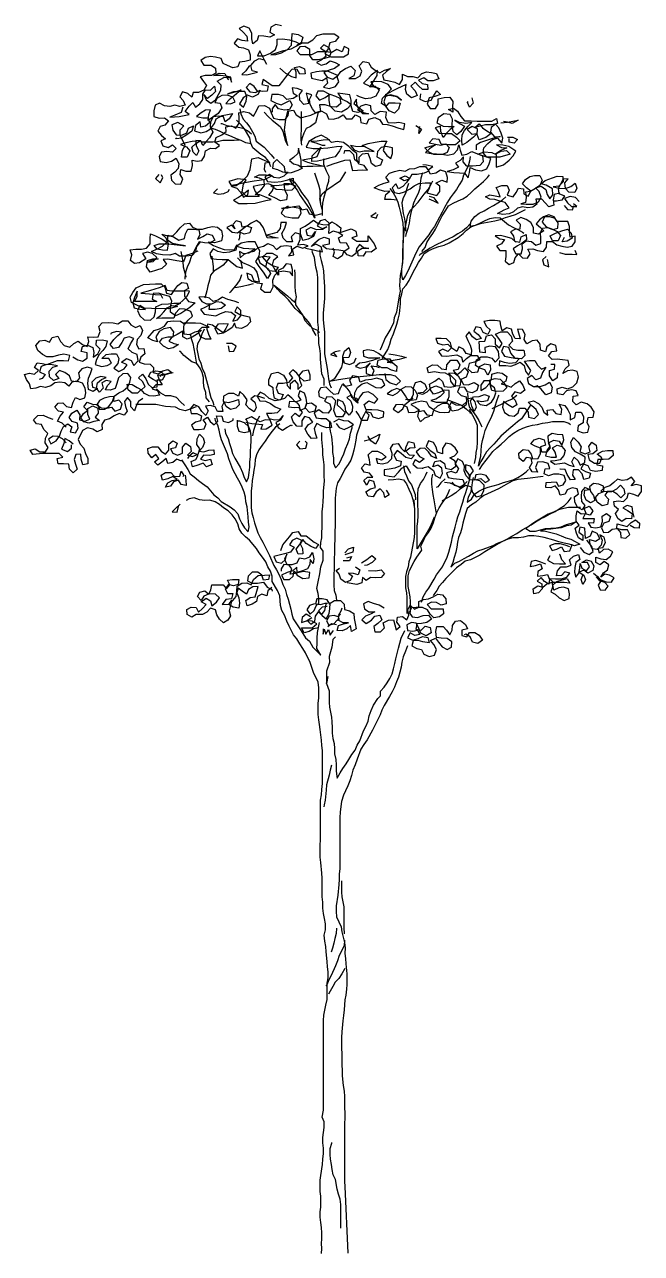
# Model space of a CAD drawing. Extents: x 0 to 95, y 0 to 189.
import ezdxf

# ---------------------------------------------------------------- set-up
doc = ezdxf.new("R2010")
doc.units = 0
doc.header["$LTSCALE"] = 150
doc.header["$MEASUREMENT"] = 0
doc.layers.get('0').update_dxf_attribs({"linetype": 'CONTINUOUS'})

# ---------------------------------------------------------------- blocks, each defined once
blk = doc.blocks.new('A$C18592984')
for points in [[(39.52, 188.85), (38.63, 189.06), (37.87, 188.64), (37.73, 187.89), (38.42, 187.48), (37.73, 187.13), (36.77, 187.27), (35.95, 187.34), (35.74, 186.59), (35.12, 186.11), (34.92, 186.86), (34.92, 187.75), (34.51, 188.51), (33.69, 188.79), (33, 188.44), (33.62, 187.89), (34.16, 187.27), (34.3, 186.52), (33.48, 186.59), (32.72, 186.86), (32.24, 186.18), (32.93, 185.56), (33.68, 185.49), (34.44, 185.15), (34.71, 184.39), (34.71, 183.57), (33.89, 183.36), (33.06, 183.29), (32.79, 182.54), (32.03, 182.4), (31.21, 182.75), (30.52, 183.09), (30.25, 183.85), (29.36, 184.05), (28.6, 184.12), (27.78, 183.99), (27.09, 183.51), (27.57, 182.82), (28.67, 182.82), (29.35, 182.34), (29.42, 181.58), (28.74, 181.24), (27.77, 181.24), (27.02, 181.03), (27.5, 180.28), (27.98, 179.66), (27.57, 178.97), (26.74, 178.63), (25.92, 178.63), (25.71, 177.88), (25.1, 178.43), (24.27, 178.7), (23.86, 177.95), (24.41, 177.4), (24.68, 176.64), (23.86, 176.44), (23.1, 176.65), (22.35, 176.44), (21.52, 176.58), (20.77, 176.99), (20.08, 176.65), (19.88, 175.76), (19.87, 174.93), (20.7, 174.66), (21.52, 174.72), (22.14, 174.24), (21.59, 173.56), (20.83, 173.35), (20.49, 172.67), (21.04, 171.98), (21.66, 171.5), (20.97, 171.16), (21.24, 170.4), (22.07, 170.12), (22.75, 170.54), (23.3, 169.99), (22.75, 169.44), (21.86, 169.51), (21.04, 169.44), (20.69, 168.75), (20.83, 168), (21.79, 167.86), (22.61, 168.06), (23.3, 168.48), (23.71, 167.65), (23.64, 166.9), (23.09, 166.35), (22.48, 165.87), (22.61, 165.11), (23.16, 164.56), (24.05, 164.49), (24.33, 165.32), (23.92, 166), (24.05, 166.76), (24.81, 166.48), (25.63, 166.48), (25.84, 167.38), (25.77, 168.2), (26.53, 168.06), (27.28, 168.13), (27.69, 168.82), (27.83, 169.64), (28.59, 170.05), (29.34, 169.98), (29.96, 170.46), (29.28, 170.94), (29.48, 171.7), (30.31, 172.11), (30.99, 172.59), (30.93, 173.34), (31.82, 173.48), (32.5, 173.14), (32.99, 173.89), (32.99, 174.71), (32.92, 175.47), (33.74, 175.67), (34.57, 175.47), (35.18, 174.99), (35.66, 175.81), (36.01, 176.56), (36.9, 176.63), (37.66, 176.22), (37.93, 175.46), (38.27, 174.64), (39.16, 174.43), (40.06, 174.43), (40.54, 175.05), (40.61, 175.81), (41.36, 175.87), (41.77, 175.19), (42.46, 174.71), (43.21, 174.91), (44.04, 175.12), (44.79, 175.46), (45.69, 175.73), (46.44, 175.32), (46.71, 174.56), (47.47, 174.49), (48.23, 174.7), (48.98, 175.18), (49.46, 174.56), (50.35, 174.56), (50.9, 175.18), (51.59, 174.83), (51.73, 174.01), (52.62, 173.8), (52.96, 174.49), (53.85, 174.76), (54.61, 174.42), (55.02, 173.73), (55.78, 173.66), (56.53, 173.46), (57.56, 173.11), (58.31, 172.91), (58.45, 173.8), (57.56, 174.01), (56.81, 173.87), (55.91, 173.94), (55.57, 174.76), (55.64, 175.59), (54.68, 175.66), (53.85, 175.24), (53.31, 175.79), (53.24, 176.55), (52.48, 176.76), (51.73, 176.48), (51.18, 175.93), (52.14, 175.52), (52.89, 175.31), (52, 175.31), (51.45, 175.93), (51.11, 176.76), (51.04, 177.58), (50.63, 176.89), (51.38, 176.28), (52.07, 175.79), (51.25, 175.52), (50.49, 175.66), (50.22, 176.55), (50.22, 177.44), (50.01, 178.27), (48.92, 178.41), (48.16, 178.48), (48.78, 177.58), (49.6, 177.24), (50.22, 176.76), (49.6, 176.07), (48.71, 175.59), (47.75, 175.73), (46.99, 176.49), (46.85, 177.38), (46.86, 178.34), (45.96, 178.82), (45.07, 178.82), (44.8, 178.07), (45.34, 177.45), (46.24, 177.86), (46.92, 178.34), (47.82, 178.06), (48.5, 177.72), (48.64, 176.9), (47.95, 176.35), (47.2, 176.42), (46.24, 176.69), (45.34, 176.69), (45.48, 175.73), (44.72, 175.46), (44.25, 176.08), (43.9, 176.76), (43.83, 177.52), (44.18, 178.27), (43.29, 178.48), (43.49, 177.66), (43.7, 176.9), (42.94, 176.76), (42.32, 177.45), (42.26, 178.28), (42.74, 178.89), (41.91, 179.24), (41.16, 179.31), (41.3, 178.48), (41.98, 178.07), (41.29, 177.66), (40.33, 177.52), (39.78, 178.07), (39.03, 178.28), (38, 178.28), (37.86, 177.39), (38.69, 176.97), (39.44, 176.7), (40.81, 177.38), (41.16, 176.7), (40.74, 176.01), (39.99, 175.87), (39.03, 176.08), (38.55, 176.77), (38.07, 176.08), (38.07, 175.6)], [(34.57, 182.74), (34.02, 181.92), (33.4, 181.37), (34.16, 181.3), (35.81, 181.71), (34.98, 181.92), (34.78, 182.74), (35.4, 183.5), (36.08, 183.84), (36.84, 183.63), (37.18, 182.95), (36.15, 185.01), (35.81, 184.25), (36.84, 184.25), (37.8, 184.66), (38.56, 185.21), (38.83, 185.97), (38.83, 186.79), (39.66, 186.86), (40.75, 186.72), (41.71, 186.38), (42.4, 186.03), (40.96, 185.28), (39.59, 184.94), (38.69, 184.66), (37.87, 184.39), (38.62, 184.46), (39.52, 184.73), (40.41, 185.21), (41.03, 185.9), (41.1, 186.72), (41.17, 187.68), (42.06, 187.54), (42.81, 187.13), (42.54, 186.24), (41.85, 185.83), (42.74, 186.24), (43.57, 186.24), (44.32, 186.72), (44.94, 187.4), (45.9, 187.61), (47.62, 187.61), (48.31, 187.19), (47.76, 186.44), (46.93, 186.23), (46.66, 185.34), (46.17, 184.59), (47.07, 184.11), (49.06, 184.1), (49.81, 184.58), (49.88, 185.34), (49.13, 185.68), (48.85, 184.86), (48.03, 185.2), (47.14, 184.72), (46.86, 185.48), (46.04, 185.96), (45.49, 185.41), (46.31, 184.93), (47.14, 184.79), (46.86, 184.04), (46.11, 183.83), (45.14, 183.63), (44.32, 183.63), (43.84, 184.31), (43.84, 185.21), (43.09, 185.69), (42.33, 185.62), (41.85, 185), (42.4, 184.45), (44.18, 184.45), (45.08, 184.93), (46.18, 184.93), (46.31, 184.17), (45.62, 183.56), (44.87, 183.22), (45.62, 182.8), (46.38, 183.01), (47, 183.49), (47.75, 183.21), (48.44, 182.87), (47.68, 182.32), (46.86, 182.05), (46.03, 181.7), (46.51, 180.95), (47.41, 180.67), (48.16, 181.22), (46.58, 181.91), (45.69, 181.91), (44.87, 181.77), (44.04, 181.57), (44.11, 180.81), (45, 180.61), (45.76, 180.47), (46.45, 180.88), (46.58, 180.06), (45.96, 179.44), (46.86, 179.23), (47.82, 179.51), (48.3, 180.26), (48.09, 181.02), (48.64, 181.84), (49.33, 182.32), (50.15, 182.66), (50.84, 181.97), (50.63, 181.15), (49.88, 180.74), (50.91, 180.74), (51.59, 181.15), (51.87, 181.9), (51.46, 182.73), (52.08, 183.35), (52.9, 183.21), (53.31, 182.52), (53.93, 182.04), (54.62, 181.63), (55.37, 182.04), (56.26, 182.31), (55.65, 181.83), (55.03, 181.28), (55.23, 180.53), (56.06, 180.39), (56.95, 180.18), (57.63, 179.84), (58.12, 180.59), (58.12, 181.42), (58.87, 181.07), (59.69, 181.07), (60.45, 180.87), (61.07, 181.55), (61.82, 181.76), (62.58, 181.69), (63.33, 181.55), (63.68, 180.73), (62.85, 180.38), (62.03, 180.38), (61.41, 180.87), (60.59, 180.52), (61.14, 179.97), (61.96, 179.84), (62.03, 179.08), (61.2, 179.08), (60.59, 179.63), (60.04, 180.18), (59.42, 179.56), (60.04, 178.88), (60.38, 178.12), (59.49, 177.78), (58.8, 178.33), (58.59, 179.08), (58.66, 179.84), (57.22, 179.15), (55.44, 178.26), (56.4, 178.12), (57.22, 177.99), (57.98, 177.44), (57.22, 177.99), (56.26, 178.26), (55.5, 177.99), (55.23, 177.16), (55.57, 176.41), (56.05, 177.03), (57.01, 177.03), (57.77, 176.96), (57.49, 176.06), (56.88, 175.45), (56.05, 175.79), (55.57, 176.48), (54.89, 176.89), (55.02, 177.71), (55.85, 178.54), (56.4, 179.15), (55.92, 179.84), (54.96, 180.25), (54.13, 180.32), (53.24, 180.26), (53.72, 179.5), (54.61, 179.16), (53.86, 179.5), (53.1, 179.43), (53.72, 180.39), (54.2, 181.22), (54.27, 181.97), (53.31, 181.29), (52.69, 180.6), (52.14, 180.05), (53.1, 179.57), (53.93, 179.57), (54.54, 178.95), (53.99, 178.06), (53.24, 177.72), (52.42, 177.65), (51.52, 177.92), (51.11, 178.13)], [(24.34, 176.37), (24.06, 175.55), (23.1, 175.13), (22.35, 174.79), (23.79, 174.93), (25.3, 175.2), (24.68, 175.68), (25.3, 176.51), (25.85, 177.05), (26.26, 176.37), (26.95, 176.85), (27.43, 177.53), (27.43, 178.36), (27.84, 179.04), (28.6, 178.97), (29.21, 179.59), (29.35, 178.77), (28.8, 178.22), (28.11, 177.67), (27.57, 178.29), (27.91, 177.46), (28.66, 176.98), (29.35, 177.46), (29.83, 178.29), (30.18, 178.97), (30.24, 179.73), (29.63, 180.35), (30.66, 180.89), (31.55, 180.96), (31.82, 180.21), (31.69, 180.96), (30.93, 181.1), (30.11, 181.24), (29.08, 181.24), (29.9, 181.58), (30.8, 181.51), (31.14, 180.83), (31.34, 180.55)], [(39.24, 182.33), (40.13, 181.57), (41.02, 181.09), (41.78, 180.88), (41.78, 181.71), (41.51, 182.46), (42.26, 182.6), (43.02, 182.26), (43.15, 181.5), (42.33, 181.43), (41.92, 182.12), (41.16, 182.19), (40.61, 181.64), (40.13, 180.95), (39.65, 180.34), (39.1, 179.65), (38.07, 179.65), (36.7, 180.61), (36.49, 179.86), (37.45, 179.65), (37.31, 178.83), (36.56, 178.76), (35.8, 178.83), (35.32, 179.52), (34.64, 180), (34.09, 179.38), (34.64, 178.69), (35.53, 178.62), (36.22, 178.97), (35.87, 178.28), (35.05, 177.87), (34.29, 178.21), (33.61, 177.8), (33.06, 176.84), (33.67, 176.36), (34.09, 177.25), (34.16, 178.01), (33.88, 178.76), (32.99, 178.76), (32.1, 178.7), (31.27, 178.42), (32.37, 178.7), (33.33, 179.04), (32.23, 178.08), (31.48, 177.46), (30.93, 176.91), (31.68, 176.84), (32.37, 177.19), (32.03, 177.87), (31.14, 178.22), (30.31, 178.15), (29.63, 177.74), (29.28, 177.05), (30.1, 176.98), (30.31, 176.23), (29.76, 175.4), (28.94, 174.79), (28.25, 174.31), (28.32, 175.2), (28.59, 175.95), (27.84, 175.89), (27.15, 175.47), (26.46, 174.93), (27.43, 174.72), (28.25, 174.72), (28.45, 173.96), (27.84, 173.41), (27.08, 173.28), (27.01, 174.1), (26.26, 173.55), (26.12, 172.73), (27.08, 172.39), (27.9, 172.59), (28.59, 173), (29.21, 173.83), (29.48, 174.58), (30.38, 175.06), (31.2, 175.2), (31.96, 175.4), (31.48, 174.58), (30.86, 174.1), (30.58, 174.85), (29.83, 174.99), (29, 174.85), (28.59, 174.1), (28.52, 173.35), (28.93, 172.52), (28.45, 171.63), (27.9, 171.08), (27.42, 170.46), (27.08, 171.15), (26.32, 171.22), (26.39, 170.4), (26.8, 169.64), (26.46, 168.89), (25.91, 169.43), (25.71, 170.19), (26.32, 170.74), (27.01, 171.15), (25.77, 171.08), (24.81, 170.88), (23.99, 170.6), (24.88, 170.26), (25.43, 169.64), (25.02, 168.68), (24.13, 168.68), (24.26, 169.71), (24.68, 170.47), (24.33, 171.22), (23.92, 171.98), (23.92, 172.87), (24.47, 173.49), (23.58, 173.97), (22.62, 173.63), (22.82, 172.8), (23.3, 172.11), (24.2, 172.04), (24.95, 172.39), (25.23, 173.14), (25.98, 173.48), (25.71, 172.66), (24.81, 171.98), (24.13, 171.56), (23.37, 171.5), (23.24, 171.63)], [(60.86, 178.4), (60.79, 177.57), (61.61, 177.23), (62.51, 177.43), (62.92, 178.12), (63.4, 178.87), (63.95, 178.32), (63.06, 177.98), (62.23, 177.78), (61.89, 176.82), (62.37, 176.13), (63.19, 176.13), (63.6, 176.81), (63.6, 177.64), (64.5, 177.84), (65.39, 177.91), (65.87, 177.22), (65.8, 176.33), (65.87, 175.58), (65.18, 175.99), (65.94, 176.19), (66.55, 175.71), (67.1, 174.89), (67.65, 174.27), (68.68, 174.27), (69.57, 174.2), (71.84, 174.2), (72.59, 174.61), (72.73, 173.85), (71.84, 173.65), (70.88, 173.65), (69.98, 173.44), (69.23, 173.24), (69.92, 173.79), (70.4, 173.17), (71.08, 172.69), (71.77, 172.28), (70.94, 171.66), (69.91, 171.32), (69.57, 172.14), (69.64, 173.03), (68.82, 173.38), (68.06, 172.9), (68.75, 172.21), (69.57, 172.28), (69.02, 171.73), (67.99, 170.91), (67.3, 170.5), (67.24, 171.25), (67.31, 172.07), (67.65, 172.76), (68.2, 173.45), (68.75, 173.99), (67.86, 173.86), (66.9, 174), (66.14, 174.34), (66.96, 173.79), (67.65, 173.45), (67.1, 172.62), (66.48, 172.07), (65.93, 172.62), (65.73, 173.59), (65.8, 174.48), (65.46, 175.23), (64.49, 175.3), (63.6, 174.69), (63.4, 173.93), (64.36, 173.45), (65.18, 173.38), (66.07, 173.38), (65.45, 172.9), (64.84, 172.28), (64.35, 171.66), (64.01, 172.63), (63.94, 173.45), (63.12, 173.18), (63.74, 172.35), (64.77, 172.28), (65.66, 172.28), (66.41, 171.73), (66.96, 171.18), (66.28, 170.56), (64.9, 170.57), (64.08, 170.64), (63.74, 171.39), (62.78, 171.46), (62.23, 170.84), (63.19, 170.64), (64.01, 170.5), (64.77, 170.7), (65.31, 170.15), (64.97, 169.4), (64.28, 169.06), (62.91, 169.06), (62.09, 169.47), (61.54, 170.09), (62.36, 170.36), (63.19, 170.57), (62.29, 169.95), (61.67, 169.4), (62.5, 169.2), (63.32, 169.19), (64.21, 169.13), (65.04, 168.99), (66, 169.19), (66.55, 169.81), (66.76, 170.56), (66.96, 169.74), (67.23, 168.99), (67.99, 169.12), (68.75, 169.53), (70.39, 168.84), (70.53, 167.95), (69.98, 167.4), (68.88, 167.27), (67.99, 167.27), (67.44, 167.96), (67.51, 168.71), (66.96, 168.16), (66.27, 167.75), (66.75, 167.13), (65.93, 166.72), (64.97, 166.45), (66, 166.31), (66.89, 166.24), (67.64, 166.17), (68.19, 165.48), (68.4, 166.31), (68.54, 167.06), (69.36, 166.72), (70.25, 166.58), (71.08, 166.85), (71.42, 167.61), (71.7, 168.43), (70.46, 168.84), (69.71, 169.12), (70.67, 169.46), (71.83, 169.39), (72.52, 169.05), (72.52, 167.13), (73.62, 167.47), (74.51, 168.22), (75.13, 168.84), (75.54, 169.6), (74.44, 170.28), (73.55, 170.49), (72.59, 170.56), (73.35, 170.15), (74.17, 170.08), (73.21, 169.67), (72.45, 169.19), (73.28, 169.6), (74.1, 169.67), (74.65, 169.12), (73.07, 168.64), (71.08, 168.64), (70.53, 169.33), (70.6, 170.08), (71.22, 170.77), (71.97, 171.38), (72.73, 171.59), (73.41, 170.83), (73.55, 171.59), (73.28, 172.34), (72.94, 173.17), (72.39, 173.72), (71.77, 173.24), (71.63, 172.48), (72.25, 171.79), (73.14, 171.86), (71.97, 171.52), (70.87, 171.18), (70.12, 170.9), (69.43, 170.49), (69.43, 169.81)], [(68.75, 177.77), (68.96, 176.95), (68.41, 176.33), (68.13, 177.08), (68.2, 177.22)], [(33.12, 176.09), (33.26, 175.33), (33.6, 174.51), (34.15, 173.96), (34.63, 173.27), (35.04, 172.58), (35.39, 171.9), (35.59, 171.14), (36.83, 170.18), (37.37, 169.63), (37.92, 169.01), (38.4, 168.46)], [(36.83, 175.6), (37.45, 174.92), (38.07, 174.37), (39.3, 173.4), (39.71, 172.65), (40.12, 171.14), (40.46, 170.45), (40.26, 171.28), (40.12, 172.03), (39.99, 172.85), (40.06, 173.61), (40.19, 174.5), (40.54, 175.87)], [(37.85, 167.16), (37.58, 167.98), (37.03, 168.6), (36.34, 169.08), (35.73, 169.56), (35.11, 170.11), (34.77, 170.8), (34.63, 171.62), (33.81, 173), (33.33, 173.62), (32.57, 174.37)], [(42.53, 175.67), (42.53, 172.92), (42.46, 172.1), (42.46, 171.27), (42.59, 170.52)], [(45.14, 175.6), (44.93, 174.7), (44.72, 173.95), (43.97, 173.4), (43.28, 173.06), (42.94, 172.37), (42.66, 171.62), (42.52, 171.07)], [(73.21, 173.92), (74.24, 174.06), (75.89, 174.33), (75, 173.85), (74.24, 174.06), (73.62, 174.13)], [(34.84, 170.73), (34.01, 170.87), (33.33, 171.21), (32.57, 171.49), (31.82, 171.83), (30.92, 172.18), (30.1, 172.59), (29.35, 172.93), (28.8, 173.07)], [(34.91, 172.17), (34.29, 172.72), (33.6, 173.07), (32.85, 173.2), (32.02, 173.34), (31.13, 173.48), (30.38, 173.76), (30.17, 173.76)], [(60.17, 173.52), (61.06, 172.97), (60.65, 172.29), (60.72, 173.11), (60.79, 173.38)], [(32.98, 171.28), (32.23, 171.21), (30.51, 171.22), (29.69, 171.01), (28.93, 170.94), (27.22, 170.94)], [(46.5, 167.29), (47.46, 167.63), (49.25, 168.18), (50, 168.25), (50.21, 167.35), (50.41, 166.6), (51.17, 166.67), (51.99, 166.73), (52.75, 166.66), (52.2, 167.35), (51.38, 167.56), (51.1, 168.31), (51.1, 169.21), (50.49, 169.69), (49.87, 170.31), (49.05, 170.92), (48.08, 171.06), (47.19, 170.93), (46.57, 171.54), (45.61, 172.03), (44.72, 171.68), (43.69, 171.07), (43.28, 170.17), (44.38, 169.97), (45.27, 169.97), (46.64, 170.1), (47.95, 170.31), (48.77, 170.37), (48.43, 169.62), (47.74, 168.73), (46.85, 168.52), (45.95, 168.25), (45.06, 168.04), (44.17, 167.98), (44.24, 168.87), (45.54, 170.17), (45.27, 169.42), (44.92, 168.73), (44.1, 168.46), (42.73, 168.18), (43.48, 167.91), (44.44, 167.63), (45.2, 167.5), (46.02, 167.29), (44.31, 167.22), (43.41, 167.22), (42.52, 167.15), (42.52, 168.18), (42.32, 169.21), (42.11, 170.04), (42.04, 169.21), (41.36, 168.6), (40.74, 168.12), (41.35, 167.64), (42.11, 167.43), (42.73, 166.95), (42.04, 166.61), (41.01, 166.26), (40.12, 166.2), (39.98, 167.16), (38.81, 168.32), (38.2, 167.71), (38.13, 166.95), (38.88, 166.75), (39.64, 166.4), (40.53, 166.33), (39.84, 165.72), (39.09, 165.44), (38.33, 165.51), (37.65, 165.99), (36.96, 165.65), (37.37, 164.89), (38.47, 164.82), (39.43, 164.89), (40.46, 165.17), (41.28, 165.44), (41.35, 164.68), (40.53, 164.41), (39.57, 164.34), (38.74, 164.27), (37.85, 164.28), (38.67, 163.73), (39.63, 163.66), (40.39, 163.59), (41.14, 163.65), (41.69, 164.2), (40.73, 164.55), (39.84, 164.55), (39.98, 163.66), (40.39, 162.83), (40.25, 162.08), (39.36, 161.94), (38.47, 162.42), (37.57, 162.83), (38.06, 163.45), (38.4, 164.21), (37.51, 164.55), (36.13, 164.35), (35.17, 164.14), (35.45, 163.39), (36.06, 162.63), (34.14, 162.63), (33.46, 163.32), (33.66, 164.49), (34.08, 165.17), (32.77, 165.31), (31.4, 164.9), (31.88, 164.14), (32.63, 163.87), (33.18, 163.25), (33.66, 162.49), (34.35, 162.84), (34.42, 163.59), (33.66, 162.98), (32.91, 162.43), (32.15, 162.02), (32.97, 161.53), (34.21, 161.53), (35.45, 161.6), (37.09, 162.01), (37.92, 162.15), (36.96, 162.56), (36.2, 162.84), (35.45, 162.9), (36.34, 163.59), (36.89, 164.28), (36.82, 165.1), (36.14, 165.44), (35.38, 165.58), (36.07, 165.92), (37.17, 165.92), (38.06, 165.79), (36.82, 165.17), (35.31, 164.96), (33.8, 164.69), (32.5, 164.42), (31.74, 164.28), (32.56, 164.28), (33.46, 164.97), (34.28, 165.79), (34.69, 166.75), (34.97, 168.4), (35.93, 168.6), (36.96, 168.12), (37.72, 167.85), (36.96, 167.71), (36.82, 166.82), (37.03, 166.34)], [(46.92, 171.34), (45.89, 171.27), (45, 171.13), (44.03, 171.07), (44.79, 170.86), (45.75, 170.51), (46.23, 170.51)], [(52.41, 170.23), (50.9, 170.3), (50.14, 170.44), (50.69, 169.76), (51.45, 169.48), (52.2, 169.62), (53.03, 169.62), (53.78, 169.55), (52.75, 170.03), (51.93, 170.44), (52.82, 170.78), (53.92, 170.99), (54.81, 171.12), (55.7, 171.12), (55.36, 170.44), (55.15, 169.68), (55.7, 168.93), (56.32, 168.45), (56.59, 169.2), (56.6, 170.09), (55.57, 170.3), (54.81, 170.16), (54.26, 169.55), (54.19, 168.72), (55.02, 168.24), (54.74, 167.42), (53.98, 167.21), (53.37, 167.69), (53.16, 168.45), (52.82, 169.2), (51.93, 169.14), (51.38, 168.59), (51.38, 167.76), (50.76, 168.25), (50.62, 169), (50.01, 169.62), (49.18, 169.62), (49.11, 169.21)], [(74.24, 171.72), (75.06, 171.72), (75.82, 171.38), (75.27, 170.83), (74.51, 170.97), (74.51, 171.52)], [(45.95, 168.39), (45.95, 167.56), (46.36, 166.53), (46.78, 165.71), (46.71, 164.89), (46.5, 164.13), (46.29, 163.31), (46.02, 162.48), (45.81, 161.59), (45.74, 160.84), (45.74, 159.67)], [(68.54, 168.78), (68.4, 168.02), (68.19, 167.27), (67.51, 165.9), (67.3, 165.14), (66.82, 164.39), (66.41, 163.7), (65.92, 163.01), (65.44, 162.4), (65.03, 161.71), (64.55, 160.89), (64.21, 160.2), (63.79, 159.45), (63.45, 158.76), (63.04, 158.01), (62.56, 157.39), (62.14, 156.7), (60.7, 154.85), (60.29, 154.1), (59.94, 153.41), (58.91, 151.14), (58.57, 150.46), (58.16, 149.77), (58.02, 150.53), (58.02, 151.42), (58.09, 152.24), (58.23, 153.07), (58.23, 155.68), (58.3, 156.57), (58.37, 157.32), (58.64, 158.22), (58.92, 159.73), (59.33, 160.48), (59.88, 161.03), (60.5, 161.71), (61.46, 162.95), (62.08, 163.7), (62.49, 164.39), (62.77, 165.01)], [(45.74, 160.63), (45.54, 161.45), (45.4, 162.28), (45.74, 163.03), (46.5, 163.65), (48.56, 165.09), (49.11, 165.91), (49.38, 166.39)], [(57.27, 162.06), (56.38, 162.13), (55.42, 162.13), (55.56, 162.89), (56.18, 163.43), (55.42, 163.37), (54.53, 163.64), (53.78, 163.92), (54.46, 164.33), (55.29, 164.67), (56.04, 164.88), (55.56, 165.56), (56.11, 166.18), (56.87, 166.45), (57.69, 166.66), (58.51, 166.52), (59.2, 166.86), (60.03, 166.93), (60.78, 167.21), (61.67, 167.21), (62.15, 166.52), (61.47, 166.18), (60.37, 165.97), (59.54, 165.97), (59.13, 165.29), (58.38, 165.01), (57.69, 165.42), (58.51, 165.77), (59.2, 165.42), (58.72, 164.74), (58.17, 164.12), (57.48, 163.78), (57.07, 164.53), (56.52, 163.92), (56.86, 163.23), (57.62, 163.09), (58.44, 163.3), (59.27, 163.78), (59.89, 164.26), (60.64, 164.6), (61.6, 164.73), (62.43, 164.73), (62.22, 163.84), (61.88, 163.16), (63.38, 162.74), (63.87, 163.36), (63.87, 164.18), (63.25, 164.66), (64.14, 165.14), (64.97, 164.8), (65.03, 165.55), (64.76, 166.38), (63.94, 166.65), (63.25, 166.17), (62.43, 166.04), (62.08, 166.72), (62.77, 167.2), (61.81, 167.41), (61.26, 167.48)], [(20.62, 166.01), (20.14, 165.39), (20.83, 164.7), (21.24, 165.46), (21.03, 165.94)], [(40.73, 165.37), (41.49, 164.82), (42.11, 164), (42.59, 163.24), (43.13, 162.49), (43.61, 161.87), (43.96, 161.11), (44.3, 160.29), (44.57, 159.53), (44.64, 159.4)], [(40.73, 165.1), (41.42, 164.27), (41.9, 163.59), (42.38, 162.76), (43.82, 160.7), (44.23, 160.01), (44.57, 159.33), (44.57, 159.26)], [(44.58, 166.26), (45.2, 164.41), (45.4, 163.65), (45.4, 162.76), (45.47, 161.87), (45.54, 161.11)], [(59.06, 164.6), (58.79, 163.84), (58.58, 163.09), (58.24, 162.4), (58.03, 161.65), (58.1, 160.76), (58.23, 160), (58.44, 159.18), (58.51, 158.42), (58.57, 157.6), (58.57, 157.25)], [(61.19, 166.24), (60.92, 165.42), (60.85, 164.6), (60.78, 163.84), (60.5, 163.09), (60.16, 162.4), (59.81, 161.58), (59.4, 160.07), (59.26, 159.31), (59.12, 158.49), (58.92, 157.67), (58.64, 156.77), (58.57, 156.43)], [(61.11, 154.16), (61.59, 154.78), (61.87, 155.54), (62.28, 156.22), (62.76, 156.91), (63.17, 157.59), (64.21, 159.65), (64.76, 160.48), (65.17, 161.16), (65.92, 161.57), (66.68, 161.92), (67.37, 162.26), (68.05, 162.67), (68.67, 163.22), (69.22, 163.77), (69.84, 164.31), (70.59, 164.93), (71.21, 165.55), (71.49, 165.96)], [(82.33, 163.14), (81.44, 162.93), (81.3, 162.11), (81.37, 161.28), (80.61, 161.01), (80.06, 161.63), (79.52, 162.18), (78.62, 162.18), (78.76, 161.42), (78.14, 160.94), (77.39, 160.88), (76.56, 161.01), (75.81, 160.81), (75.19, 160.26), (74.5, 159.92), (73.54, 159.85), (72.72, 159.99), (73.75, 160.54), (74.5, 160.88), (73.89, 161.7), (73.06, 161.91), (72.31, 162.12), (71.55, 162.19), (70.87, 162.53), (71.55, 162.87), (72.38, 162.73), (73.13, 162.53), (72.86, 163.28), (72.52, 163.97), (73.41, 164.31), (74.23, 164.31), (74.51, 163.56), (74.23, 162.8), (75.12, 162.53), (75.6, 163.21), (75.95, 163.9), (76.7, 163.76), (76.77, 163), (77.46, 162.66), (77.87, 163.42), (77.18, 163.96), (76.57, 164.58), (77.05, 165.2), (77.67, 165.68), (78.42, 165.82), (79.24, 165.82), (79.59, 165.13), (79.24, 164.31), (78.56, 163.83), (77.8, 163.35), (77.05, 163.28), (77.11, 162.45), (77.04, 161.7), (76.29, 161.49), (77.11, 161.43), (78.21, 161.42), (79.04, 161.77), (79.45, 162.52), (79.11, 163.35), (78.56, 163.96), (79.45, 164.17), (80.14, 163.69), (80.34, 162.93), (80.75, 162.25), (81.23, 162.86), (81.16, 163.76), (80.2, 164.37), (79.45, 164.58), (80.07, 165.06), (81.17, 165.47), (81.92, 165.75), (82.75, 165.68), (82.81, 164.85), (82.13, 164.17), (81.3, 164.1), (82.19, 163.89), (83.16, 163.82), (83.98, 164.16), (84.67, 164.64), (84.94, 163.89), (84.6, 163.2), (83.7, 163.27), (83.16, 163.82), (83.09, 164.71), (83.57, 165.33), (82.81, 165.26), (82.4, 164.51), (82.06, 163.82), (82.13, 163.07), (83.02, 162.72), (82.6, 162.04), (81.78, 161.9), (81.44, 161.9)], [(29.68, 163.8), (29.06, 163.19), (29.82, 162.98), (30.64, 163.05), (31.33, 163.39), (31.53, 163.73)], [(56.18, 163.85), (56.66, 163.16), (57.07, 162.47), (57.41, 161.72), (57.62, 160.96), (57.82, 160.14), (58.03, 159.25), (58.16, 158.49), (58.23, 157.6), (58.23, 155.81), (58.16, 155.06), (58.09, 154.23), (58.09, 152.45), (57.95, 151.42), (57.74, 150.46), (57.68, 149.7), (57.67, 148.88), (57.74, 148.06), (57.6, 147.3), (57.19, 144.83), (56.85, 143.94), (56.71, 143.18), (56.3, 142.29), (55.88, 141.54), (55.47, 140.85), (54.78, 139.2), (54.65, 139)], [(62.15, 162.26), (62.9, 161.92), (63.59, 161.57), (62.97, 162.4), (62.29, 162.61)], [(40.52, 161.12), (39.84, 160.77), (39.43, 160.02), (40.04, 159.54), (41.14, 159.33), (42.1, 159.33), (42.51, 160.02), (42.38, 160.77), (41.14, 160.98), (40.32, 160.91), (39.49, 160.77), (40.46, 160.84), (41.42, 161.05), (42.17, 161.18), (42.65, 160.56), (43.41, 160.7), (43.75, 159.95), (44.78, 159.74), (45.53, 159.94), (45.67, 160.01)], [(76.97, 160.53), (75.46, 159.78), (74.64, 159.51), (73.88, 159.3), (73.13, 159.03), (72.31, 158.82), (70.04, 158.41), (69.28, 158.14), (68.53, 158), (68.67, 158.82), (69.22, 159.51), (69.9, 160.06), (70.66, 160.4), (71.35, 160.81), (72.1, 161.22), (72.79, 161.63), (73.48, 162.11), (74.02, 162.53)], [(82.95, 161.21), (83.5, 160.6), (84.25, 160.53), (84.46, 161.21)], [(85.28, 161.83), (84.73, 162.45), (83.91, 162.59), (83.02, 162.31), (83.5, 161.63), (84.11, 161.08), (84.94, 161.07), (84.39, 161.49)], [(26.65, 154.19), (25.62, 153.78), (24.8, 153.51), (24.45, 152.55), (23.42, 152.69), (22.05, 152.96), (21.3, 152.9), (21.84, 152.21), (21.09, 151.52), (20.27, 151.25), (19.3, 150.98), (18.76, 151.8), (18.89, 152.76), (19.72, 153.03), (20.54, 153.03), (19.79, 152.83), (18.96, 152.49), (19.79, 152.62), (20.34, 153.24), (19.65, 153.86), (18.89, 154.06), (18.14, 153.86), (18.62, 153.04), (17.66, 152.42), (16.9, 152.28), (16.29, 152.76), (16.49, 153.65), (16.22, 154.41), (17.11, 154.48), (18, 154.48), (18.76, 154.68), (19.31, 155.3), (19.31, 156.12), (19.38, 156.88), (20.13, 156.53), (21.16, 156.05), (21.85, 155.57), (21.16, 154.89), (20.41, 154.48), (19.93, 155.09), (20.68, 155.3), (22.12, 155.3), (24.73, 155.02), (23.77, 155.16), (22.74, 155.37), (22.05, 155.85), (22.05, 156.67), (22.88, 156.39), (23.7, 155.91), (24.59, 156.12), (24.73, 156.87), (25.08, 157.56), (26.04, 157.56), (26.79, 157.49), (26.93, 156.73), (26.58, 156.05), (27.41, 156.46), (28.1, 156.87), (28.85, 156.66), (29.26, 155.91), (28.44, 155.43), (27.68, 155.5), (26.86, 155.64), (26.38, 154.88), (26.31, 154.13), (25.76, 153.51), (24.8, 153.44), (23.84, 153.44), (23.15, 153.85), (22.33, 153.58), (21.23, 153.65), (20.27, 153.79), (19.51, 154.13), (20.41, 154.54), (21.23, 154.41), (21.98, 154.34), (22.12, 155.3), (21.78, 156.19), (21.09, 156.81), (21.99, 156.53), (22.81, 156.53), (23.43, 157.15), (23.91, 157.77), (24.6, 158.38), (25.35, 158.52), (25.83, 157.9), (26.52, 157.56), (27.34, 157.56), (28.17, 157.83), (28.92, 157.97), (29.68, 157.9), (30.29, 157.35), (30.43, 156.53), (30.29, 155.77), (29.19, 155.5), (28.23, 155.57), (29.06, 155.09), (29.81, 154.74), (30.7, 154.47), (31.46, 154.4), (32.28, 154.46), (32.62, 155.15), (32.49, 154.33), (31.53, 154.05), (30.63, 153.92), (29.74, 154.12), (28.99, 154.54), (28.5, 153.85), (28.71, 153.09), (29.53, 152.96), (30.36, 152.89), (31.32, 152.89), (31.94, 152.41), (32.62, 151.86), (33.51, 151.58), (33.31, 152.54), (32.76, 153.16), (33.51, 152.47), (34.48, 152.06), (35.23, 151.65), (35.71, 150.96), (35.92, 150.2), (36.05, 149.45), (35.3, 149.59), (34.95, 150.48), (34.2, 150.82), (34.34, 150), (35.02, 149.59), (35.78, 149.31), (36.53, 149.24), (36.26, 148.42), (36.94, 147.87), (37.84, 147.87), (38.25, 148.69), (38.18, 149.72), (38.46, 150.48), (39.01, 151.03), (39.83, 151.16), (40.72, 151.02), (41.2, 150.41), (41.2, 151.37), (41, 152.12), (40.24, 152.26), (39.69, 151.57), (39.01, 151.23), (39.07, 150.48), (38.59, 151.23), (38.11, 152.06), (38.32, 152.88), (38.94, 153.36), (38.12, 153.84), (37.22, 153.84), (36.6, 153.29), (37.22, 152.54), (38.25, 151.92), (39.01, 151.71), (38.52, 151.09), (37.63, 151.16), (37.08, 151.71), (37.29, 152.67), (37.77, 153.29), (36.74, 153.36), (35.92, 153.16), (36.19, 152.4), (36.88, 151.92), (37.5, 151.44), (37.84, 150.75), (37.36, 150), (36.74, 150.96), (36.05, 151.85), (35.57, 152.61), (36.06, 153.43), (36.19, 154.25), (35.78, 154.94), (35.44, 155.63), (34.34, 155.63), (33.31, 155.42), (32.62, 154.94), (33.59, 154.67), (34.48, 154.6), (35.44, 154.53), (34.48, 153.91), (33.72, 153.78), (33.04, 154.12), (33.17, 153.16), (33.79, 153.71), (34.55, 154.05), (35.3, 154.19), (35.92, 154.74), (36.74, 154.94), (37.43, 155.35), (38.18, 155.08), (38.73, 154.46), (39.42, 154.94), (40.24, 155.07), (41, 154.94), (41.07, 154.11), (40.59, 153.5), (41.41, 153.63), (41.2, 154.52), (41.89, 154.94), (42.78, 154.66), (43.61, 155), (42.85, 155.21), (42.03, 155.14), (42.37, 155.97), (42.37, 156.79), (41.62, 157), (41, 156.38), (41.21, 155.62), (40.31, 155.62), (39.76, 156.17), (39.56, 156.93), (40.04, 157.75), (40.25, 158.58), (39.42, 158.58), (39.29, 157.68), (38.8, 157.07), (38.05, 156.86), (37.23, 156.66), (38.12, 156.38), (39.01, 156.24), (38.05, 156.18), (37.29, 156.24), (36.75, 157.76), (36.27, 158.44), (35.65, 158.92), (34.82, 158.51), (34.21, 158.03), (33.45, 157.9), (33.31, 158.65), (32.56, 158.86), (32.01, 158.31), (32.35, 157.62), (31.8, 158.17), (31.12, 157.83), (31.94, 157.14), (32.76, 157), (34.14, 158.1), (34.89, 157.83), (34.62, 157), (33.79, 156.8), (33.11, 157.14), (33.04, 156.25), (32.9, 155.84)], [(43.2, 154.66), (44.23, 154.45), (45.05, 154.25), (45.8, 154.11), (45.6, 154.86), (44.78, 155.28), (44.09, 154.93), (44.64, 155.48), (45.32, 156.03), (46.08, 156.37), (46.84, 156.1), (46.83, 155.27), (45.8, 155.07), (46.42, 154.59), (47.25, 154.52), (48.34, 154.38), (49.24, 154.24), (49.92, 154.72), (49.51, 155.41), (48.55, 155.48), (48.28, 156.23), (48.96, 156.58), (48.21, 157.06), (47.45, 157.26), (46.77, 156.92), (46.84, 157.68), (46.84, 158.5), (46.22, 159.05), (45.46, 158.85), (44.98, 158.09), (45.74, 157.68), (46.49, 157.95), (45.81, 157.54), (44.91, 157.47), (44.02, 157.82), (43.27, 157.41), (43.47, 156.65), (44.23, 156.51), (44.71, 157.2), (44.43, 156.44), (43.61, 156.03), (42.78, 155.83), (42.44, 156.86), (42.44, 157.68), (43.13, 158.02), (43.82, 158.5), (44.44, 158.98), (45.12, 158.43), (45.88, 158.3), (46.63, 158.23), (47.25, 158.71), (47.94, 158.29), (48.62, 157.81), (48.55, 157.06), (49.44, 157.4), (50.2, 157.61), (50.96, 157.26), (51.09, 156.51), (50.34, 156.23), (51.09, 155.75), (52.81, 155.75), (52.81, 156.57), (53.77, 155.34), (54.04, 154.58), (53.29, 154.03), (52.46, 154.1), (52.05, 153.42), (51.29, 153.49), (51.23, 154.24), (51.91, 154.65), (52.94, 154.58), (52.12, 154.72), (51.5, 155.2), (51.02, 154.58), (50.95, 153.83), (50.33, 153.35), (49.58, 153.62), (49.1, 154.24), (48.82, 153.49), (48.14, 153.01), (47.45, 153.35), (47.66, 154.11), (47.45, 154.66)], [(54.05, 160.07), (53.22, 159.52), (54.05, 159.25), (54.32, 159.87)], [(54.99, 137.69), (55.47, 138.38), (55.88, 139.07), (56.16, 139.89), (56.36, 140.64), (56.71, 141.47), (57.26, 142.98), (57.46, 143.73), (57.67, 144.56), (57.81, 146.07), (57.81, 146.89), (58.02, 147.64), (58.15, 148.4), (58.7, 148.95), (59.12, 149.7), (59.8, 151.08), (60.22, 151.76), (60.56, 152.45), (61.04, 153.13), (61.45, 153.82), (62.14, 154.3), (62.97, 154.64), (63.72, 154.92), (64.54, 155.12), (65.3, 155.46), (66.67, 156.29), (67.43, 156.9), (67.98, 157.45), (68.6, 157.93), (69.35, 158.21), (70.11, 158.55), (70.8, 158.89), (71.55, 159.23), (72.37, 159.37), (73.13, 159.3), (73.82, 158.75), (74.43, 158.27), (75.19, 157.86), (75.87, 157.51), (76.56, 157.1), (76.77, 156.96)], [(75.53, 155.59), (74.91, 156.14), (74.02, 156.42), (73.2, 156.62), (72.37, 156.56), (73.06, 156.07), (73.81, 156.01), (73.33, 155.32), (72.58, 154.98), (73.06, 154.29), (74.02, 154.29), (74.02, 153.4), (73.88, 152.64), (74.5, 152.16), (75.25, 152.43), (75.46, 153.19), (75.94, 153.81), (76.56, 153.19), (77.31, 153.12), (77.72, 153.8), (77.38, 154.49), (78.14, 154.56), (78.89, 154.28), (79.78, 154.15), (80.26, 154.83), (80.33, 155.66), (81.16, 155.66), (81.84, 155.17), (82.6, 154.97), (83.42, 154.83), (84.18, 154.97), (84.66, 155.65), (84.66, 156.48), (83.9, 156.34), (83.77, 157.16), (83.77, 157.99), (83.56, 158.74), (81.92, 158.74), (81.44, 159.5), (80.61, 159.77), (79.79, 159.5), (79.17, 159.02), (78.69, 158.4), (79.31, 157.85), (79.85, 157.3), (79.03, 156.82), (78.28, 156.96), (78.28, 157.85), (77.87, 158.61), (77.11, 159.09), (76.29, 159.37), (75.6, 158.96), (76.22, 158.34), (76.15, 157.58), (75.39, 157.51), (74.71, 157.17), (75.19, 156.48), (75.32, 155.73), (76.15, 155.59), (76.35, 156.41), (77.11, 156.76), (77.18, 155.93), (76.49, 155.45), (75.8, 155.04), (75.12, 154.56), (75.53, 153.81), (76.35, 153.81), (76.56, 154.56), (76.49, 155.32), (77.11, 155.8), (77.93, 155.66), (78.62, 155.11), (79.37, 155.38), (79.37, 156.21), (79.31, 157.03), (79.65, 157.72), (80.4, 157.85), (81.16, 157.51), (81.98, 157.71), (82.05, 158.54), (81.57, 159.22), (80.75, 159.5), (79.93, 159.5), (79.58, 158.68), (80.2, 157.92), (81.16, 157.58), (81.91, 157.23), (82.39, 156.62), (82.05, 155.79), (81.16, 155.79), (80.82, 156.55), (81.64, 156.96), (82.6, 157.3), (83.49, 157.58), (84.04, 156.96), (84.18, 156.2), (83.42, 155.72), (82.67, 155.65), (83.01, 156.34)], [(68.53, 158.41), (67.98, 157.8), (67.36, 157.25), (66.61, 156.84), (65.92, 156.42), (65.23, 156.08), (64.48, 155.74), (63.1, 155.05), (62.35, 154.64), (60.84, 153.68), (60.7, 153.55)], [(26.93, 155.57), (26.38, 154.81), (25.97, 154.06), (25.62, 153.3), (25.35, 152.48), (25, 151.73), (24.73, 150.97), (24.66, 150.08), (24.66, 149.87)], [(24.04, 154.13), (24.18, 153.37), (24.32, 152.55), (24.38, 151.79), (24.79, 150.28), (24.79, 150.22)], [(28.78, 153.44), (28.92, 152.61), (28.98, 151.86), (28.98, 151.03), (28.91, 150.83)], [(46.06, 133.51), (46.06, 134.48), (45.72, 135.3), (45.51, 137.57), (45.51, 138.39), (45.38, 139.21), (45.24, 139.97), (45.24, 140.79), (45.17, 141.62), (45.18, 142.44), (45.11, 143.26), (45.11, 150.13), (44.98, 150.95), (44.77, 151.71), (44.7, 152.46), (44.57, 153.22), (44.29, 153.97), (44.23, 154.32)], [(45.39, 154.38), (45.39, 153.56), (45.6, 152.74), (45.8, 151.98), (45.94, 151.16), (46.01, 150.2), (46.14, 148.69), (46.14, 146.9), (45.93, 144.64), (45.93, 143.61), (46, 142.64), (46.14, 141.75), (46.13, 138.39), (46.54, 136.12), (46.61, 135.37), (46.75, 134.54), (46.88, 133.79), (47.16, 133.17)], [(80.19, 153.39), (79.64, 152.84), (79.85, 152.09), (80.6, 151.81), (80.47, 152.7), (80.4, 152.91)], [(82.25, 154.01), (83.15, 153.73), (84.18, 153.73), (84.93, 153.66), (84.66, 154.28)], [(31.18, 152.82), (30.56, 152.06), (29.88, 151.58), (29.12, 151.1), (28.57, 150.49), (28.43, 149.73), (28.16, 148.84), (28.02, 148.08), (27.74, 146.99)], [(44.83, 141.2), (44.35, 142.1), (43.87, 143.06), (43.32, 143.75), (42.77, 144.3), (42.16, 144.84), (41.61, 145.39), (41.13, 146.01), (40.58, 146.7), (40.03, 147.25), (39.41, 147.8), (38.87, 148.35), (38.39, 148.97), (40.44, 147.32), (41.06, 146.77), (41.68, 146.29), (41.82, 147.18), (41.68, 148), (41.61, 148.83), (41.61, 150.68), (41.55, 151.3)], [(32.96, 146.23), (32.21, 146.5), (31.24, 146.78), (30.42, 147.12), (29.73, 146.64), (28.98, 146.44), (28.43, 146.99), (27.61, 147.19), (26.78, 147.12), (27.26, 146.44), (27.95, 146.09), (28.77, 146.09), (29.53, 146.44), (30.28, 146.37), (30.9, 145.88), (30.21, 145.4), (29.32, 145.2), (28.36, 145.2), (28.5, 145.96), (27.74, 145.54), (27.06, 145.2), (27.6, 144.51), (29.39, 144.24), (30.14, 144.58), (30.97, 144.92), (31.79, 144.79), (32.41, 144.3), (32, 143.41), (32.75, 143.62), (33.23, 144.24), (33.23, 145.06), (32.68, 145.61), (32.34, 144.92), (33.1, 144.44), (33.85, 144.23), (34.61, 144.1), (34.74, 143.34), (34.19, 142.72), (33.37, 142.31), (32.54, 142.38), (32.27, 143.14), (31.93, 142.45), (31.24, 141.97), (30.55, 141.56), (29.73, 141.42), (29.32, 142.32), (29.8, 143), (30.55, 143.07), (31.31, 143), (30.97, 142.32), (30.55, 141.63), (29.66, 142.25), (28.91, 142.8), (28.15, 142.94), (28.01, 142.18), (28.29, 141.43), (28.63, 140.67), (27.81, 140.67), (27.05, 141.01), (26.71, 141.91), (27.33, 142.52), (28.36, 142.52), (27.12, 143.07), (26.3, 143.14), (24.51, 143.14), (24.44, 142.25), (24.51, 141.5), (25.4, 141.36), (26.23, 141.77), (27.19, 142.04), (26.57, 141.5), (25.75, 140.95), (24.99, 140.67), (24.31, 141.02), (24.31, 141.91), (23.48, 141.36), (22.66, 140.95), (22.18, 140.33), (22.93, 139.99), (23.69, 139.85), (22.86, 139.3), (22.11, 139.17), (21.35, 139.58), (20.74, 140.2), (21.22, 140.81), (22.04, 141.02), (22.86, 141.02), (22.93, 141.77), (22.45, 142.46), (21.42, 142.26), (20.67, 141.84), (20.19, 141.02), (20.46, 140.27), (19.71, 140.47), (18.95, 140.88), (19.91, 141.98), (20.74, 142.26), (21.49, 142.67), (22.04, 143.35), (22.87, 143.49), (23.96, 143.42), (24.65, 142.94), (25.13, 143.56), (25.82, 144.17), (25.54, 144.93), (24.58, 145.27), (23.83, 145.34), (23.21, 144.66), (22.94, 143.9), (21.08, 143.9), (20.26, 143.84), (20.88, 144.32), (21.43, 144.86), (21.91, 145.48), (22.66, 145.82), (23.49, 145.69), (22.11, 145.34), (19.5, 145.35), (18.41, 145.42), (17.72, 145.83), (17.38, 145.07), (17.72, 144.25), (18.4, 143.63), (19.37, 143.56), (19.92, 144.11), (20.12, 144.87), (20.19, 145.62), (21.08, 146.03), (22.11, 146.1), (22.94, 146.17), (23.97, 146.17), (23.07, 145.75), (23.76, 146.1), (24.45, 146.71), (25, 147.26), (25.34, 148.02), (24.59, 148.09), (24.59, 147.26), (25.2, 146.44), (26.23, 146.23), (25.41, 145.55), (24.03, 144.59), (23.21, 144.24), (22.46, 144.79), (22.46, 145.62), (22.66, 146.51), (22.32, 147.2), (21.36, 147.47), (20.61, 147.75), (19.78, 147.68), (19.64, 146.79), (20.33, 146.44), (16.9, 146.45), (17.31, 147.2), (17.31, 148.03), (16.9, 147.06), (16.62, 146.24), (16.83, 145.49), (17.72, 145.28), (18.61, 145.21), (16.42, 146.31), (16.21, 147.13), (16.62, 147.82), (17.17, 148.57), (18.27, 149.05), (19.23, 149.12), (20.13, 149.19), (21.02, 149.19), (21.57, 148.64), (21.84, 147.75), (22.6, 147.54), (23.08, 148.29), (23.56, 148.91), (24.18, 149.39), (24.93, 149.25), (25.2, 148.43), (24.45, 148.02), (22.66, 148.02), (21.91, 148.16), (21.64, 148.91), (20.67, 148.57), (19.37, 148.16), (17.86, 147.75), (19.23, 147.61), (20.06, 147.54), (20.95, 147.47), (21.22, 146.99)], [(33.38, 150.55), (33.1, 149.8), (32.62, 149.11), (32.14, 148.49), (31.59, 147.87), (31.52, 147.81)], [(35.16, 149.18), (34.4, 148.97), (33.51, 148.77), (32.69, 148.63), (32.21, 148.56)], [(41.61, 146.77), (41.68, 145.94), (42.77, 144.3), (43.12, 143.54), (43.67, 142.92), (44.28, 142.37), (45.04, 142.03), (45.31, 141.62)], [(6.38, 127.1), (5.76, 127.72), (5.07, 128.06), (5.49, 128.82), (5.97, 129.43), (5.21, 129.57), (4.66, 130.19), (5.14, 130.81), (5.9, 130.87), (6.45, 130.32), (7.2, 130.12), (7.48, 130.94), (7.82, 131.7), (8.51, 131.35), (9.26, 131.63), (9.4, 132.38), (9.33, 133.14), (8.92, 133.89), (8.03, 134.17), (7.28, 134.03), (6.79, 133.41), (6.18, 133.96), (5.42, 134.03), (4.67, 133.96), (4.05, 133.48), (3.22, 133.21), (2.47, 133.35), (1.71, 133.14), (0.96, 133.01), (0.75, 133.76), (0.27, 134.45), (0, 135.2), (0.76, 135.41), (1.51, 135.27), (2.13, 135.82), (1.51, 136.3), (1.92, 136.99), (2.68, 136.92), (3.43, 136.78), (4.26, 137.05), (5.08, 137.4), (5.97, 137.4), (6.73, 137.33), (6.94, 138.15), (6.04, 138.36), (5.22, 138.22), (4.33, 137.95), (3.43, 137.95), (2.75, 138.29), (2.06, 138.91), (1.72, 139.66), (2.34, 140.42), (3.09, 140.49), (3.85, 140.21), (4.26, 140.9), (5.09, 141.1), (5.5, 140.28), (6.11, 139.66), (6.94, 139.45), (7.56, 140), (8.24, 140.35), (8.93, 139.86), (9.61, 139.52), (9.89, 140.28), (9.75, 141.03), (10.58, 140.96), (11.33, 141.03), (11.61, 141.85), (11.4, 142.61), (11.95, 143.16), (12.84, 143.22), (13.6, 143.15), (14.35, 143.02), (15.04, 143.5), (15.86, 143.5), (16.34, 142.88), (17.03, 142.47), (17.79, 142.74), (18.13, 141.98), (17.85, 141.23), (17.3, 140.61), (17.23, 139.86), (17.58, 139.17), (18.33, 139.24), (18.47, 138.41), (17.85, 137.87), (17.64, 137.11), (18.4, 136.84), (19.29, 136.83), (19.84, 136.28), (19.77, 135.53), (20.53, 135.32), (21.28, 135.8), (22.04, 136.01), (22.65, 135.53), (21.76, 135.25), (21.01, 135.19), (20.8, 134.91)], [(7.42, 137.94), (8.17, 137.46), (8.93, 137.26), (9.61, 137.74), (9.61, 138.56), (8.72, 138.77), (8.93, 139.52), (9.68, 139.73), (10.51, 139.38), (10.64, 138.63), (10.57, 137.87), (11.26, 138.42), (11.6, 139.11), (10.99, 139.72), (11.06, 140.48), (11.95, 140.55), (12.7, 140.41), (12.5, 139.52), (12.02, 138.9), (11.47, 138.28), (11.05, 137.53), (10.85, 136.77), (11.81, 136.43), (12.7, 136.63), (13.39, 136.98), (12.98, 137.66), (11.88, 137.66), (12.56, 138.28), (13.32, 138.42), (14.14, 138.42), (14.49, 137.66), (14.35, 136.91), (13.73, 136.22), (14.48, 135.67), (15.31, 136.08), (15.79, 136.7), (14.9, 137.11), (15.65, 137.66), (16.41, 137.39), (16.82, 136.63), (17.44, 137.32), (17.3, 138.28), (16.55, 138.62), (15.93, 139.17), (16.27, 139.93), (16.82, 140.75), (16.07, 141.02), (15.31, 140.82), (14.97, 140.13), (14.42, 139.38), (13.66, 139.24), (13.18, 139.86), (13.73, 140.61), (14.35, 141.23), (14.97, 141.71), (14.15, 141.85), (13.32, 141.58), (13.19, 141.37)], [(27.6, 142.18), (27.26, 141.43), (26.98, 140.67), (26.57, 139.92), (26.5, 139.16), (26.77, 137.65), (27.12, 136.96), (27.32, 136.21), (27.66, 135.45), (28.28, 133.19), (28.42, 132.43), (28.62, 131.68), (28.96, 130.99), (29.1, 130.51)], [(62.26, 128.76), (61.5, 128.49), (60.88, 127.94), (60.47, 128.77), (60.61, 129.52), (61.36, 129.66), (61.84, 129.04), (62.67, 128.9), (62.94, 129.72), (63.77, 129.45), (64.52, 129.38), (65.28, 129.45), (65.62, 130.13), (65.07, 130.75), (64.25, 130.75), (63.49, 130.34), (62.87, 129.79), (62.19, 130.27), (61.85, 130.96), (61.02, 131.1), (60.13, 130.89), (59.37, 130.62), (60.13, 130.21), (60.75, 129.73), (59.99, 129.38), (59.1, 129.32), (58.82, 130.21), (58.07, 130.62), (57.11, 130.55), (56.7, 129.87), (57.45, 129.39), (58.14, 129.93), (58.48, 130.62), (59.72, 131.58), (58.96, 131.24), (58.55, 131.92), (58, 132.75), (57.25, 133.09), (56.49, 132.75), (55.74, 132.27), (56.63, 131.99), (57.32, 132.41), (57.93, 132.95), (58.62, 133.37), (59.45, 133.3), (60.06, 132.75), (60.41, 132.06), (60.2, 131.31), (59.44, 131.24), (58.55, 131.38), (59.44, 131.44), (59.79, 132.2), (59.79, 133.16), (60.13, 133.98), (60.89, 134.19), (61.57, 133.78), (61.85, 133.02), (61.3, 132.47), (60.47, 132.33), (61.23, 132.2), (61.92, 132.54), (62.53, 133.16), (63.22, 133.5), (64.04, 133.16), (64.52, 132.47), (63.91, 131.85), (63.22, 131.44), (62.46, 131.23), (63.29, 130.96), (64.11, 130.96), (65, 131.03), (65.28, 131.85), (65.28, 132.74), (64.52, 132.81), (63.63, 132.4), (62.88, 132.2), (62.4, 132.88), (62.26, 133.71), (63.08, 134.19), (63.7, 134.67), (64.25, 134.12), (64.52, 133.36), (65.42, 133.29), (66.24, 133.43), (66.31, 134.32), (65.21, 135.42), (66.04, 135.49), (66.65, 135.01), (67.07, 134.32), (66.93, 133.5), (66.1, 133.43), (65.56, 134.18), (65.42, 135.01), (64.73, 135.42), (63.84, 135.49), (63.02, 135.63), (62.12, 135.49), (61.92, 136.25), (62.74, 136.73), (63.5, 136.66), (64.12, 136.11), (64.87, 135.97), (64.94, 136.72), (65.56, 137.41), (66.45, 137.41), (66.93, 136.72), (66.66, 135.97), (65.9, 135.83), (66.52, 135.21), (67.14, 135.69), (67.69, 136.24), (68.23, 135.62), (67.89, 134.8), (67.07, 134.46), (67.48, 133.7), (68.23, 133.63), (69.12, 133.97), (69.81, 133.56), (69.54, 132.74), (68.85, 132.4), (68.09, 132.53), (67.68, 133.22), (66.86, 133.29), (66.58, 132.53), (67.13, 131.99), (67.89, 131.78), (67.96, 131.02), (67.34, 130.47), (66.38, 130.48), (65.62, 130.89), (65.21, 130.2), (65.76, 129.65), (66.65, 129.79), (67.34, 130.13), (67.95, 130.68), (68.02, 131.5), (68.78, 131.64), (69.26, 131.02), (69.46, 130.2), (69.12, 129.51), (68.78, 130.34), (68.57, 131.16), (69.05, 131.78), (69.88, 131.85), (70.7, 132.12), (71.46, 131.91), (71.18, 131.16), (70.29, 131.02), (69.53, 131.16), (70.08, 130.61), (70.97, 130.47), (71.8, 130.95), (72.21, 131.64), (72.49, 132.39), (72.28, 133.15), (71.66, 133.63), (71.6, 134.38), (72.35, 134.59), (73.11, 134.52), (73.66, 133.97), (74.14, 133.21), (73.59, 132.67), (72.62, 132.6), (71.87, 132.74), (71.66, 133.49), (71.53, 134.25), (70.64, 134.25), (70.15, 133.56), (70.15, 132.74), (70.91, 133.22), (71.46, 133.77), (71.8, 134.52), (71.87, 135.28), (72.7, 135.55), (73.45, 135.41), (74.14, 134.93), (74, 134.18), (73.31, 133.76), (74.07, 133.56), (74.82, 133.28), (75.44, 133.83), (76.13, 134.24), (76.61, 133.56), (76.95, 132.8), (76.26, 132.32), (75.37, 132.53), (74.89, 131.91), (75.44, 131.29), (75.71, 130.54), (75.02, 130.12), (74.27, 130.61), (73.65, 131.09), (73.51, 130.19), (73.79, 129.37), (74.54, 128.89), (75.3, 128.82), (75.92, 129.3), (76.12, 130.06), (76.95, 130.05), (77.43, 129.44), (77.49, 128.68), (78.39, 128.47), (79.01, 129.09), (78.66, 129.85), (77.98, 130.4), (77.43, 130.95), (78.25, 131.15), (79.01, 130.74), (79.56, 130.19), (79.83, 129.43), (80.45, 128.95), (80.38, 129.71), (81.2, 129.84), (81.68, 129.23), (82.51, 129.09), (82.64, 129.91), (82.23, 130.67), (83.06, 130.46), (83.54, 129.77), (83.88, 129.09), (83.88, 128.26), (84.63, 128.61), (84.77, 129.43), (85.6, 129.43), (85.94, 128.74), (85.87, 127.78), (85.11, 127.3), (85.04, 126.55), (85.87, 126.27), (86.62, 126.34), (86.83, 127.16), (86.49, 127.85), (86.69, 128.6), (87.45, 128.67), (87.59, 129.5), (87.11, 130.18), (86.49, 130.73), (85.6, 130.94), (84.84, 130.53), (84.29, 131.08), (84.36, 131.9), (85.12, 131.97), (84.84, 132.72), (84.09, 132.86), (83.33, 132.73), (82.78, 132.11), (81.96, 132.25), (81.89, 133), (82.65, 133.28), (83.47, 133), (84.29, 133.34), (84.91, 133.96), (85.19, 134.85), (84.98, 135.68), (84.23, 135.88), (83.47, 135.81), (82.79, 135.4), (83.13, 136.09), (83.75, 136.64), (83.61, 137.39), (82.72, 137.46), (81.9, 137.6), (81.14, 137.53), (80.59, 138.08), (81.07, 138.77), (81.83, 138.84), (81.69, 139.66), (80.94, 139.94), (80.32, 139.46), (80.11, 138.7), (79.36, 138.98), (79.29, 139.87), (78.81, 140.49), (78.05, 140.42), (77.23, 139.94), (76.82, 140.63), (76.96, 141.38), (76.55, 142.14), (75.79, 142.21), (76.2, 140.69), (75.45, 140.76), (75.1, 141.45), (74.9, 142.21), (74.14, 142.41), (73.46, 141.93), (73.25, 142.69), (73.11, 143.44), (72.29, 143.51), (71.47, 143.51), (70.64, 143.38), (71.05, 142.62), (71.6, 142.07), (71.26, 141.39), (70.5, 141.66), (70.16, 142.42), (69.41, 142.55), (69.06, 141.87), (69.75, 141.39), (70.23, 140.77), (69.47, 140.56), (68.86, 141.04), (68.38, 141.8), (67.83, 141.18), (68.17, 140.43), (68.51, 139.74), (68.72, 138.99), (68.65, 138.23), (67.89, 138.44), (67.48, 139.12), (66.8, 139.47), (66.45, 138.78), (65.7, 139.26), (65.49, 140.09), (64.87, 140.71), (64.05, 140.77), (63.23, 140.78), (63.5, 140.02), (64.32, 139.81), (65.08, 139.88), (65.63, 139.33), (65.08, 138.78), (64.32, 139.13), (63.64, 138.78), (64.12, 138.1), (64.94, 138.03), (65.7, 138.16), (66.45, 138.23), (67.21, 137.89), (67.41, 137.13), (67.96, 137.68), (68.58, 138.16), (69.61, 138.16), (70.02, 137.47), (69.2, 137.13), (68.37, 136.93), (68.17, 136.1), (68.78, 135.55), (69.68, 135.62), (69.95, 136.44), (70.77, 136.86), (71.6, 136.72), (71.67, 135.89), (71.25, 135.14), (70.77, 135.96), (70.02, 136.17), (69.33, 136.58), (69.47, 137.47), (70.23, 137.95), (71.12, 137.95), (71.87, 137.75), (72.35, 137.13), (72.97, 137.81), (72.9, 138.78), (72.42, 139.46), (71.53, 139.6), (70.78, 139.4), (70.85, 138.57), (70.02, 138.64), (69.95, 139.53), (69.89, 140.29), (70.78, 140.36), (71.05, 141.18), (71.81, 141.32), (72.36, 140.7), (72.36, 139.87), (73.04, 139.32), (73.45, 140.01), (72.91, 140.77), (72.43, 141.45), (73.25, 141.8), (74.21, 141.8), (74.83, 141.11), (75.03, 140.35), (74.48, 139.74), (75.1, 139.12), (75.86, 138.98), (76.75, 138.98), (76.95, 138.15), (76.4, 137.61), (75.44, 137.74), (74.76, 138.5), (74.48, 139.39), (73.66, 139.53), (73.32, 138.78), (73.8, 138.02), (74.55, 137.88), (75.37, 137.74), (76.13, 137.67), (75.51, 136.99), (74.55, 136.92), (73.8, 137.06), (73.04, 137.33), (72.97, 136.58), (74, 136.58), (74.76, 136.51), (75.51, 136.78), (76.2, 137.13), (76.82, 136.58), (77.02, 135.75), (77.5, 135.13), (77.84, 135.82), (77.36, 136.58), (76.88, 137.26), (77.64, 137.4), (78.46, 137.4), (78.87, 136.64), (79.49, 136.02), (80.18, 136.37), (79.63, 135.54), (79.35, 134.65), (78.6, 134.38), (77.98, 135.06), (77.29, 134.58), (77.5, 133.83), (78.25, 133.35), (79.28, 133.35), (80.04, 133.62), (80.73, 134.03), (81.14, 133.28), (81, 132.38), (80.17, 132.11), (79.42, 132.94), (78.8, 133.48), (78.32, 133.28)], [(25.47, 141.5), (25.61, 140.74), (25.88, 139.99), (26.16, 138.34), (26.43, 136.83)], [(31.31, 139.64), (31.44, 138.75), (32.2, 138.81), (32.54, 139.57), (31.86, 139.98), (31.03, 139.98)], [(28.42, 130.99), (27.94, 131.61), (27.87, 132.43), (27.59, 133.19), (27.53, 133.94), (27.53, 134.77), (27.32, 135.52), (26.98, 136.21), (26.5, 136.9), (25.74, 137.17), (24.51, 138.13), (23.96, 138.75), (23.82, 138.82)], [(56.29, 135.15), (54.5, 135.15), (53.13, 135.02), (51.62, 134.88), (49.97, 134.68), (48.26, 134.41), (46.88, 134.13), (47.71, 134.61), (48.26, 135.5), (48.81, 136.33), (48.95, 137.08), (48.95, 138.04), (49.22, 138.8), (49.84, 139.35), (50.11, 138.59), (49.84, 137.84), (48.95, 137.77), (49.15, 137.01), (49.98, 136.74), (50.66, 137.08), (51.01, 137.77)], [(48.54, 138.87), (47.78, 138.73), (47.02, 138.32), (47.99, 137.97), (47.51, 138.59), (47.44, 138.66)], [(56.02, 138.38), (56.98, 138.24), (57.94, 138.03), (58.69, 137.83), (57.6, 137.55), (56.7, 137.35), (55.74, 137.14), (56.63, 137.01), (57.25, 136.52), (57.18, 135.7), (56.43, 135.91), (55.74, 136.25), (54.92, 136.25), (54.23, 136.67), (54.37, 137.42), (55.19, 137.63), (56.15, 137.62), (56.57, 136.94), (55.74, 137.42), (55.06, 137.97), (54.44, 138.45), (53.68, 138.86), (52.79, 139), (52.04, 138.86), (52.1, 138.04), (52.86, 137.76), (54.64, 137.76), (53.48, 137.35), (52.31, 137.08), (51.49, 136.94), (50.87, 136.46), (51.62, 136.19), (52.45, 136.39), (53.13, 137.01), (52.51, 136.25), (52.51, 135.36), (53.47, 135.09), (53.75, 135.84), (53.27, 136.53), (54.09, 136.46), (54.51, 136.32)], [(6.37, 124.7), (5.83, 125.31), (5.14, 125.66), (4.38, 125.73), (3.7, 125.25), (4.04, 124.56), (4.86, 125.04), (5.35, 125.73), (5.62, 126.48), (5.96, 127.24), (6.65, 127.65), (7.27, 127.17), (6.99, 126.41), (7.82, 126.27), (8.23, 126.96), (8.16, 127.71), (7.34, 127.99), (6.86, 128.61), (7.27, 129.29), (8.03, 129.71), (8.51, 129.02), (8.44, 128.26), (9.26, 128.06), (10.02, 128.33), (9.74, 129.09), (9.74, 129.98), (10.5, 130.39), (11.25, 130.05), (11.32, 129.29), (10.84, 128.67), (11.53, 128.12), (10.63, 127.99), (9.88, 127.71), (9.12, 127.92), (8.64, 128.54), (9.06, 129.22), (9.67, 129.7), (9.13, 130.25), (9.61, 130.94), (10.43, 130.66), (11.25, 130.59), (11.53, 129.84), (12.28, 129.91), (12.97, 130.32), (13.52, 131.07), (13.79, 131.83), (13.04, 131.76), (12.22, 131.56), (11.53, 131.21), (11.12, 130.53), (11.8, 130.11), (12.63, 130.04), (13.38, 130.18), (13.86, 129.56), (14.75, 129.91), (15.03, 130.73), (14.48, 131.28), (13.73, 131.07), (13.79, 131.9), (14.48, 132.38), (15.17, 132.72), (15.86, 133.34), (16.2, 134.02), (16.34, 134.78), (15.86, 135.4), (15.1, 135.33), (14.42, 134.71), (14.21, 133.82), (13.93, 133.06), (13.18, 132.79), (12.42, 132.86), (12.77, 133.55), (13.32, 134.16), (12.56, 134.3), (11.87, 133.96), (12.08, 133.13), (11.53, 132.52), (11.05, 133.13), (11.19, 133.96), (11.81, 134.44), (12.56, 134.78), (11.74, 134.92), (10.98, 134.65), (10.36, 134.03), (10.43, 133.27), (11.19, 133.07), (10.57, 132.59), (9.81, 132.93), (9.75, 133.89), (9.82, 134.65), (10.16, 135.4), (10.37, 136.16), (9.61, 136.36), (8.79, 136.09), (8.31, 135.47), (8.44, 134.72), (7.96, 134.1), (7.21, 134.17), (6.93, 134.99), (6.18, 135.54), (5.35, 135.82), (4.74, 135.2), (5.29, 134.58), (4.46, 134.31), (3.84, 134.86), (3.78, 135.75), (4.33, 136.37), (5.08, 136.57), (4.26, 136.71), (3.37, 136.78), (2.54, 136.44), (2.27, 135.61), (3.16, 135.2), (2.68, 134.58), (2.26, 134.45)], [(81.96, 135.47), (81.89, 134.72), (81.21, 134.24), (80.73, 134.99), (80.73, 135.82), (81.48, 136.02), (81.55, 136.78), (80.93, 136.78)], [(22.86, 135.46), (21.97, 135.25), (21.21, 135.05), (20.46, 135.12), (20.73, 134.29), (21.14, 133.61), (20.18, 133.61), (19.63, 132.99), (20.45, 132.78), (20.73, 132.03), (19.9, 131.89), (19.15, 131.96), (18.46, 132.3), (17.91, 132.92), (17.36, 132.37), (16.54, 132.37), (15.92, 132.86), (15.79, 133.75), (16.54, 133.68), (17.3, 133.2), (17.98, 132.85), (18.53, 133.4), (18.12, 134.16), (17.5, 134.71), (18.12, 135.26), (18.67, 134.57), (19.01, 133.75), (19.56, 133.2), (20.39, 133.33), (20.46, 134.09), (19.77, 134.43), (19.08, 134.91), (19.43, 135.6), (20.18, 135.8), (20.94, 135.67), (21.55, 135.05), (21.14, 134.36), (20.32, 134.36), (20.39, 134.22)], [(46.13, 131.46), (45.37, 131.8), (45.23, 132.55), (45.58, 133.24), (46.33, 133.31), (46.88, 132.76), (47.5, 132.21), (48.25, 132.28), (48.53, 133.03), (48.87, 133.72), (49.56, 133.1), (50.04, 132.48), (50.25, 131.73), (51.07, 131.59), (51.27, 130.83), (50.59, 131.38), (50.25, 132.07), (49.56, 131.66), (50.18, 131.11), (50.45, 130.35), (50.38, 129.6), (49.9, 128.98), (49.42, 129.6), (49.28, 130.35), (48.94, 131.04), (48.12, 131.38), (48.05, 130.56), (48.66, 130.01), (49.28, 129.39), (48.87, 128.71), (47.91, 128.71), (47.57, 129.67), (47.84, 131.18), (47.29, 131.73), (46.47, 131.8), (46.13, 131.11), (46.95, 130.7), (47.15, 129.94), (46.67, 129.26), (45.85, 129.33), (45.23, 129.81), (44.55, 129.33), (44.82, 128.57), (45.57, 128.44), (46.4, 128.43), (47.02, 127.89), (47.22, 127.06), (46.47, 126.99), (45.71, 127.27), (44.96, 127.68), (44.54, 126.93), (44.68, 126.17), (44.95, 125.42), (44.13, 125.35), (43.58, 126.03), (43.17, 126.79), (43.65, 127.54), (44.34, 127.89), (43.79, 128.57), (43.03, 128.78), (42.62, 128.09), (42.62, 127.2), (41.87, 127.27), (41.32, 127.96), (41.04, 128.71), (41.59, 129.26), (42.28, 128.78), (42.76, 129.4), (42.21, 130.15), (41.46, 130.09), (40.63, 130.22), (40.77, 131.12), (41.73, 131.05), (42.21, 130.43), (42.35, 129.67), (43.17, 130.02), (43.38, 130.77), (44.13, 130.84), (44.82, 130.36), (44.61, 129.6), (43.79, 129.4), (43.17, 130.09), (43.38, 130.84), (43.31, 131.6), (43.04, 132.35), (42.35, 132.69), (42.08, 131.94), (42.49, 131.25), (41.66, 130.98), (41.12, 131.6), (40.5, 132.08), (39.95, 131.53), (39.12, 131.26), (38.44, 131.6), (38.3, 132.35), (38.23, 133.18), (37.55, 133.59), (37.55, 134.41), (37.96, 135.38), (38.92, 135.58), (39.81, 135.1), (40.29, 134.34), (40.36, 133.52), (40.91, 132.97), (40.91, 133.86), (41.53, 134.34), (42.01, 133.72), (42.01, 132.9), (42.63, 133.52), (42.35, 134.34), (42.29, 135.1), (42.84, 135.78), (43.59, 135.92), (43.86, 135.16), (43.86, 134.34), (42.97, 134.2), (42.35, 134.82), (41.87, 135.44), (41.26, 135.92), (40.71, 135.37), (41.19, 134.69), (40.57, 134), (39.74, 133.86), (38.92, 133.86), (38.71, 133.11), (38.99, 132.35), (39.74, 132.15), (39.4, 131.32), (38.51, 131.19), (37.61, 131.53), (36.93, 132.15), (36.24, 132.49), (35.76, 131.88), (36.17, 131.19), (37.06, 131.12), (37.82, 130.78), (38.51, 130.23), (39.4, 129.88), (38.85, 129.33), (38.02, 129.2), (37.2, 129.2), (37.61, 128.44), (38.44, 128.24), (39.19, 128.3), (39.74, 128.92), (39.33, 128.17), (38.64, 127.82), (38.98, 127.07), (39.67, 126.66), (40.36, 127.14), (41.04, 127.48), (41.11, 127.34)], [(50.93, 129.6), (51.41, 128.91), (51.82, 128.22), (52.71, 128.22), (52.99, 128.98), (52.44, 129.53), (53.19, 129.39), (53.54, 128.7), (54.43, 128.43), (55.18, 128.7), (55.25, 129.46), (54.36, 129.73), (53.4, 129.8), (52.51, 129.8), (52.23, 130.63), (52.92, 131.17), (53.81, 130.83), (54.3, 131.45), (53.61, 132.13), (52.85, 132.55), (52.03, 132.41), (51.48, 131.73), (51.14, 130.97), (50.73, 131.66), (50.79, 132.41), (51.21, 133.24), (51.89, 133.78), (52.65, 133.99), (53.34, 133.58), (54.02, 133.23), (54.78, 133.16), (55.4, 133.64), (54.98, 134.4), (54.16, 134.67), (53.34, 134.47), (52.44, 134.33), (51.62, 134.06), (51.35, 134.88), (50.45, 135.02), (49.97, 134.33), (50.25, 133.58), (49.42, 133.37), (48.94, 133.86)], [(55.4, 135.36), (55.53, 134.47), (56.22, 133.92), (57.18, 133.64), (57.8, 134.19), (57.04, 134.95), (56.29, 135.15)], [(24.57, 130.45), (23.95, 131), (23.34, 131.68), (22.51, 131.96), (21.69, 131.96), (20.93, 132.37), (20.39, 132.92), (20.25, 132.92)], [(36.93, 131.53), (36.17, 131.81), (35.42, 131.95), (34.8, 131.47), (35.42, 130.98), (35.62, 130.16), (35.28, 129.47), (34.59, 129.96), (34.04, 130.57), (34.25, 131.33), (33.7, 132.02), (33.08, 132.63), (32.88, 131.88), (32.19, 132.29), (31.37, 132.29), (30.61, 131.88), (30.54, 131.06), (31.37, 130.92), (32.12, 131.12), (32.88, 131.4), (33.01, 130.57), (32.46, 130.03), (31.64, 129.82), (31.02, 130.3), (30.68, 130.99), (30.34, 130.3), (30.47, 129.55), (29.65, 129.55), (29.31, 130.24), (28.55, 130.44), (27.8, 130.37), (28.21, 129.62), (27.86, 128.93), (27.25, 129.55), (26.77, 130.24), (26.01, 130.58), (25.46, 129.96), (25.6, 129.21), (26.49, 129.21), (27.18, 128.86), (27.04, 128.11), (26.28, 127.9), (25.67, 127.42), (26.01, 126.74), (26.83, 126.74), (27.59, 126.87), (27.93, 127.63), (27.45, 128.25), (28.14, 128.66), (28.55, 127.97), (29.17, 127.49), (29.72, 128.04), (29.51, 128.86), (30.34, 128.79), (30.54, 128.04), (31.36, 127.83), (32.05, 128.17), (32.05, 128.45)], [(68.09, 132.4), (68.23, 130.89), (68.43, 130.13), (68.91, 129.51), (69.46, 128.83), (69.87, 128.14), (70.22, 127.38), (70.29, 127.18)], [(18.19, 131.55), (17.5, 131.07), (17.16, 130.38), (16.88, 129.63), (16.33, 130.25), (16.33, 131.07), (15.85, 131.69), (15.37, 131.07), (15.51, 130.32), (15.78, 129.56), (15.3, 128.94), (14.55, 129.22), (13.79, 128.88), (13.04, 128.4), (12.28, 128.19), (11.87, 127.51), (11.94, 126.75), (11.18, 126.41), (10.5, 126.82), (9.67, 127.03), (8.92, 126.62), (8.23, 125.24), (8.57, 124.49), (9.12, 123.87), (9.39, 123.05), (9.74, 122.29), (9.74, 121.47), (8.98, 121.33), (8.71, 122.22), (8.64, 122.98), (7.88, 122.91), (7.61, 122.15), (7.81, 121.4), (8.09, 120.64), (7.47, 120.1), (6.92, 120.65), (6.78, 121.4), (5.96, 121.47), (5.14, 121.47), (5, 122.29), (5.89, 122.5), (5.34, 123.05), (2.8, 123.05), (1.29, 122.92), (0.88, 123.6), (1.64, 123.81), (2.32, 123.33), (3.22, 123.33), (3.63, 124.01), (3.15, 124.7), (3.22, 125.45), (3.56, 126.14), (2.94, 126.76), (2.6, 127.51), (1.85, 127.65), (1.37, 128.27), (2.05, 128.89), (2.88, 128.96), (3.63, 128.61), (4.32, 128.34)], [(26.36, 130.24), (25.46, 129.9), (24.71, 129.62), (23.88, 129.83), (23.2, 130.17), (21.69, 130.31), (20.18, 130.59), (17.09, 130.59)], [(64.93, 131.37), (66.44, 130.82), (67.2, 130.48), (67.89, 129.93), (68.5, 129.38), (68.5, 129.24)], [(77.84, 130.6), (77.36, 129.78), (76.4, 128.41), (75.78, 127.93), (75.09, 127.31), (74.47, 126.83), (73.24, 125.73), (72.14, 124.5), (71.59, 123.95), (71.04, 123.33), (70.62, 122.58), (70.14, 121.82), (69.8, 121.14), (69.94, 121.89), (70.14, 122.65), (70.28, 124.29), (70.42, 125.05), (70.63, 125.8), (70.83, 126.63), (71.18, 127.45), (71.87, 128.82), (72.14, 129.58), (72.35, 130.33), (72.62, 131.16), (72.9, 131.91), (72.97, 132.05)], [(75.71, 131.98), (74.96, 131.43), (74.13, 131.09), (73.38, 130.68), (71.87, 129.92)], [(34.04, 127.9), (34.93, 127.69), (36.58, 127.55), (36.31, 126.8), (37.13, 126.86), (38.09, 127.41), (37.75, 128.17), (36.99, 128.24), (36.24, 127.96), (35.55, 128.31), (34.87, 128.72), (34.18, 128.38), (33.97, 128.24)], [(36.1, 128.79), (35.69, 128.1), (35.48, 127.35), (35.21, 126.59), (35.07, 125.84), (35.07, 125.77)], [(52.58, 129.8), (52.23, 129.05), (51.82, 128.29), (51.61, 127.54), (51.06, 125.89), (50.93, 125.14), (50.79, 124.31), (50.65, 123.56), (50.44, 122.8), (50.17, 122.05), (49.76, 121.36), (49.27, 120.68), (48.93, 119.99), (48.52, 119.23), (48.11, 118.55), (47.9, 117.72), (47.76, 116.21), (47.76, 111.89), (47.69, 111.13), (47.68, 107.7), (47.61, 106.95), (47.61, 105.23), (47.54, 104.48), (47.54, 102.83), (47.61, 102.01), (47.88, 101.25), (47.95, 100.49), (47.95, 100.36)], [(69.18, 121.55), (69.39, 122.44), (69.46, 123.2), (69.6, 123.95), (69.67, 124.78), (69.67, 127.38), (69.33, 128.14), (68.91, 128.89), (68.43, 129.86)], [(24.15, 122.07), (24.63, 121.32), (25.11, 120.63), (25.45, 119.94), (26.07, 119.46), (26.76, 118.91), (27.37, 118.43), (28.06, 117.95), (28.61, 117.33), (29.09, 116.71), (29.71, 116.23), (30.25, 115.68), (31.63, 114.86), (32.24, 114.38), (32.79, 113.76), (33.07, 113), (33.41, 112.31), (33.82, 111.63), (34.37, 111.01), (34.51, 111.76), (34.44, 112.52), (34.37, 113.34), (34.24, 114.85), (34.03, 115.61), (33.96, 116.36), (33.76, 117.12), (33.48, 117.88), (33.14, 118.56), (32.73, 119.25), (32.04, 120.62), (31.7, 121.45), (31.43, 122.27), (31.22, 123.03), (30.88, 123.71), (30.61, 124.47), (30.26, 125.15), (30.06, 125.91), (29.92, 126.67), (29.72, 127.42), (29.37, 128.11), (29.31, 128.52)], [(30.81, 126.87), (30.88, 126.12), (31.29, 125.36), (31.5, 124.6), (31.77, 123.85), (31.98, 123.09), (32.32, 122.34), (33.14, 120.96), (33.49, 120.14), (33.76, 119.39), (34.1, 118.7), (34.45, 119.38), (34.51, 120.14), (34.65, 120.96), (34.65, 121.79), (34.72, 122.54), (34.72, 123.37), (34.79, 124.19), (34.86, 124.94), (34.86, 125.77), (34.73, 126.52), (34.45, 127.28), (34.25, 128.03), (34.11, 128.24)], [(32.67, 128.17), (32.67, 127.28), (32.94, 126.52), (33.77, 126.32), (34.52, 126.45), (34.45, 127.21), (33.84, 127.76), (33.08, 128.04), (32.74, 128.04)], [(39.26, 127.62), (38.57, 127.14), (38.02, 126.45), (37.47, 125.7), (36.99, 124.94), (36.51, 124.33), (36.03, 123.64), (35.68, 122.88), (35.48, 122.13), (35.41, 121.31), (35.27, 120.48), (35.13, 119.73), (34.99, 118.9), (34.92, 118.08), (34.86, 117.32), (34.85, 114.72), (34.92, 113.96), (35.13, 113.21), (35.33, 112.38), (35.88, 110.87), (36.22, 110.12), (36.63, 109.43), (37.66, 107.37), (38.35, 105.86), (38.76, 105.17), (39.1, 104.48), (39.44, 103.66), (39.72, 102.9), (40.06, 102.22), (40.26, 101.39), (40.54, 100.64), (40.95, 99.13), (41.08, 98.37), (41.29, 97.62), (42.52, 95.76), (42.52, 95.76), (43.21, 94.73), (43.83, 94.18), (44.31, 93.29), (45.54, 92.05), (44.92, 93.08), (44.99, 93.84), (44.99, 94.66), (45.06, 95.55), (45.34, 97.06)], [(46.88, 128.09), (46.88, 127.27), (47.01, 126.51), (47.22, 125.69), (47.36, 124.04), (47.35, 123.22), (47.49, 122.39), (47.49, 121.57), (47.83, 120.88), (48.38, 121.5), (49.07, 123.01), (49.35, 123.76), (49.69, 124.59), (49.96, 125.34), (50.1, 126.17), (50.38, 126.99), (50.38, 127.2)], [(47.91, 127.68), (48.39, 127.06), (49.14, 126.78), (49.9, 127.13), (50.58, 127.47), (49.83, 128.02), (49.07, 128.09), (48.32, 128.36), (47.63, 127.95), (47.5, 127.88)], [(69.94, 120.59), (70.42, 121.34), (70.97, 122.03), (71.52, 122.78), (72, 123.4), (72.62, 123.95), (73.3, 124.5), (73.92, 125.05), (74.54, 125.66), (75.16, 126.21), (75.85, 126.62), (76.6, 126.97), (77.36, 127.24), (78.11, 127.44), (78.87, 127.51), (79.62, 127.72), (80.45, 127.85), (81.2, 127.99), (82.92, 127.99), (83.67, 127.71), (83.95, 127.51)], [(7.47, 124.49), (6.86, 125.04), (6.17, 125.38), (6.03, 124.63), (5.69, 123.74), (6.58, 123.39), (7.2, 123.87), (7.2, 124.42)], [(24.15, 121.87), (23.4, 122.21), (22.78, 121.66), (22.02, 121.52), (21.75, 122.28), (21.13, 121.73), (20.51, 121.25), (19.96, 121.8), (20.65, 122.28), (20.17, 122.9), (19.55, 122.42), (19, 123.11), (18.94, 123.86), (19.69, 124.07), (20.51, 124.07), (20.99, 123.45), (21.68, 122.97), (22.16, 123.58), (22.16, 124.48), (22.78, 125.02), (23.47, 124.68), (23.19, 123.93), (22.44, 123.79), (22.78, 123.1), (23.53, 122.83), (24.29, 123.1), (24.29, 124.06), (24.77, 124.68), (25.53, 124.13), (25.59, 123.37), (25.04, 122.83), (25.8, 122.62), (26.69, 122.96), (26.97, 123.78), (26.49, 124.47), (26.56, 125.3), (26.9, 126.05), (27.45, 125.5), (27.65, 124.75), (27.38, 123.99), (26.83, 123.44), (27.58, 123.3), (28.34, 123.58), (29.1, 123.65), (29.16, 122.89), (28.41, 122.75), (27.52, 122.82), (27.03, 122.21), (27.79, 122), (28.61, 122.2), (28.82, 121.38), (27.99, 121.04), (27.45, 121.59), (26.62, 121.25), (25.8, 121.04), (25.59, 121.86), (26.35, 122.14), (26.69, 122.82), (25.94, 123.17), (25.25, 122.62), (25.04, 122.28)], [(42.34, 124.94), (41.8, 124.39), (42.34, 123.77), (43.24, 123.91), (43.44, 124.66), (43.17, 124.94)], [(45.27, 99.95), (45.27, 100.77), (45.14, 101.53), (44.93, 102.28), (45.14, 103.31), (45.42, 104.55), (45.55, 105.65), (45.9, 106.67), (45.9, 108.05), (45.49, 108.6), (45.56, 109.35), (45.69, 110.11), (45.7, 110.93), (45.76, 111.69), (45.77, 114.16), (45.84, 114.91), (45.91, 115.74), (45.98, 116.49), (45.98, 117.31), (46.11, 118.82), (46.05, 119.65), (46.05, 121.3), (45.98, 122.12), (45.84, 122.87), (45.84, 123.7), (45.71, 125.21), (45.71, 126.31)], [(55.59, 117.44), (56.07, 116.69), (55.38, 116.28), (55.24, 117.03), (54.69, 117.65), (54.08, 117.17), (53.59, 116.42), (52.84, 116.48), (52.5, 117.17), (53.18, 117.65), (53.94, 117.86), (53.73, 118.75), (52.98, 118.96), (52.64, 118.2), (52.16, 118.89), (52.71, 119.44), (53.53, 119.44), (53.05, 120.05), (52.23, 120.19), (51.81, 120.88), (52.36, 121.5), (53.12, 121.29), (53.05, 122.11), (52.85, 122.87), (53.46, 123.42), (54.29, 123.42), (54.97, 123.07), (55.59, 122.52), (54.9, 122.04), (54.08, 122.32), (54.29, 121.56), (55.04, 121.49), (55.86, 121.7), (56.48, 122.32), (56.55, 123.07), (56.28, 123.83), (56.69, 124.51), (57.45, 124.58), (57.93, 123.89), (58.47, 123.34), (58.68, 124.1), (59.03, 124.92), (59.85, 124.72), (59.99, 123.96), (59.23, 123.89), (58.61, 123.41), (59.16, 122.86), (59.98, 122.79), (59.43, 122.24), (58.61, 122.45), (57.93, 123.07), (57.31, 123.55), (56.76, 122.8), (57.17, 122.04), (57.92, 121.9), (57.79, 121.15), (56.96, 120.81), (56.07, 120.67), (55.31, 120.53), (55.31, 119.71), (56.07, 119.57), (56.82, 119.5), (57.51, 120.19), (57.99, 120.8), (58.68, 121.15), (59.16, 120.39), (59.36, 120.05)], [(52.23, 125), (53.05, 125.2), (53.88, 125.61), (54.63, 126.02), (54.36, 125.2), (53.95, 124.52), (53.26, 125), (52.85, 125.68), (52.78, 125.68)], [(61.22, 120.87), (62.04, 121.08), (62.87, 120.46), (63.14, 119.7), (63.89, 119.29), (64.24, 119.98), (64.17, 120.8), (63.55, 121.28), (62.8, 121.01), (63.07, 121.83), (63.9, 121.97), (64.58, 121.55), (64.72, 120.8), (65.61, 120.59), (66.3, 121.14), (66.23, 121.9), (65.41, 122.38), (66.09, 122.72), (66.64, 123.27), (66.23, 123.95), (65.55, 124.5), (64.79, 124.64), (64.24, 123.82), (64.24, 123), (63.49, 123.27), (63.28, 124.03), (62.87, 124.78), (62.11, 124.99), (61.77, 124.16), (62.39, 123.55), (63.07, 123.07), (63.35, 122.31), (62.59, 122.65), (62.11, 123.34), (61.56, 123.89), (60.81, 123.82), (60.19, 123.34), (60.74, 122.59), (61.43, 122.24), (60.74, 121.69), (60.05, 122.11), (59.71, 121.42), (60.39, 120.87), (61.15, 120.8), (61.29, 120.8)], [(93.75, 113.29), (93.54, 114.11), (93.41, 114.87), (92.65, 115.08), (91.97, 114.73), (92.72, 114.32), (93.41, 113.84), (93.34, 113.02), (92.51, 113.08), (91.83, 112.6), (91.21, 113.09), (90.87, 113.84), (91.35, 114.46), (90.73, 114.94), (90.59, 115.69), (91.35, 115.76), (92.1, 115.69), (92.65, 116.24), (92.86, 117), (93.62, 116.79), (94.37, 116.52), (94.85, 117.2), (94.85, 118.09), (94.03, 118.3), (93.27, 118.1), (93.82, 118.78), (93.34, 119.4), (92.66, 118.99), (91.9, 118.92), (91.15, 119.13), (90.6, 118.58), (89.98, 118.1), (89.22, 117.82), (88.6, 117.28), (89.43, 117.21), (90.32, 117.21), (91.08, 117.62), (91.63, 118.17), (92.17, 117.62), (92.31, 116.86), (91.69, 116.24), (91.14, 116.79), (90.46, 117.21), (89.7, 117.27), (89.22, 116.66), (89.77, 116.04), (89.63, 115.22), (88.81, 115.01), (88.05, 115.56), (87.78, 116.32), (88.33, 116.93), (89.09, 117.21), (89.02, 118.03), (88.33, 118.37), (87.51, 118.44), (86.89, 117.96), (87.03, 117.21), (87.51, 116.59), (87.71, 115.83), (87.02, 115.49), (86.34, 115.9), (86.06, 116.66), (86.13, 117.42), (86.89, 117.55), (86.13, 117.83), (85.65, 117.21), (85.58, 116.45), (85.65, 115.7), (86.13, 115.08), (85.72, 114.4), (85.03, 114.81), (84.62, 115.56), (84.55, 116.39), (85.17, 116.87), (84.97, 117.62), (84.21, 117.76), (83.46, 117.49), (83.11, 116.8), (82.36, 116.66), (82.08, 117.49), (81.6, 118.11), (80.92, 117.76), (80.16, 117.83), (80.23, 118.59), (81.74, 118.72), (82.08, 118.04), (82.84, 118.24), (83.25, 118.93), (82.98, 119.68), (82.15, 119.89), (81.33, 119.89), (80.58, 119.62), (79.89, 119.96), (80.03, 120.72), (80.78, 120.78), (80.51, 121.54), (79.68, 121.81), (78.86, 121.75), (78.59, 120.92), (78.86, 120.17), (78.04, 120.24), (77.62, 120.92), (78.04, 121.61), (77.9, 122.37), (77.15, 122.43), (76.66, 121.82), (76.05, 122.37), (75.98, 123.12), (76.67, 123.67), (77.42, 123.6), (77.9, 122.98), (78.11, 122.23), (79, 122.3), (79.34, 123.05), (79.34, 123.87), (78.52, 124.22), (77.83, 124.56), (78.38, 125.18), (79.14, 125.45), (79.89, 125.18), (80.1, 124.35), (79.34, 124.08), (79.48, 123.32), (80.37, 123.32), (80.85, 123.94), (80.58, 124.7), (81.4, 125.11), (82.23, 124.97), (82.64, 124.28), (82.91, 125.17), (82.78, 125.93), (81.89, 126), (81.13, 126.14), (80.44, 125.73), (80.51, 124.97), (80.79, 124.22), (80.3, 123.53), (80.1, 122.71), (80.99, 122.5), (81.81, 122.5), (81.61, 123.25), (81.2, 123.94), (81.88, 124.35), (82.64, 124.15), (83.12, 123.53), (82.91, 122.77), (82.36, 122.09), (81.61, 121.95), (80.85, 121.88), (81.54, 121.4), (82.29, 121.54), (83.05, 121.61), (83.73, 121.26), (84.49, 121.05), (84.15, 121.81), (84.49, 122.5), (85.11, 121.95), (85.45, 121.26), (86.14, 121.67), (86.21, 122.49), (85.45, 122.98), (84.7, 123.32), (84.15, 124.01), (84.01, 124.83), (84.42, 125.52), (85.11, 124.83), (85.59, 124.07), (85.38, 123.32), (86.21, 123.04), (86.96, 123.32), (86.76, 124.14), (87.24, 124.83), (87.92, 124.35), (87.99, 123.52), (87.37, 123.04), (86.62, 122.91), (86.82, 122.08), (87.65, 121.6), (88.47, 121.6), (88.75, 122.42), (88.06, 122.97), (88.88, 123.45), (89.64, 123.52), (90.46, 123.52), (90.53, 122.77), (89.84, 122.22), (88.95, 122.15), (88.13, 122.15), (87.99, 121.33), (88.88, 121.19), (88.81, 120.43), (87.85, 120.3), (87.03, 120.43), (86.69, 121.19), (85.93, 121.4), (85.52, 120.71), (86.27, 120.3), (87.03, 120.02), (86.82, 119.27), (86, 119.06), (85.72, 119.96), (85.18, 120.57), (84.35, 120.57), (84.28, 119.75), (84.69, 119.06), (83.94, 119), (83.46, 119.82), (83.12, 120.58), (82.36, 120.64), (82.29, 120.64)], [(58.27, 121.15), (58.4, 120.32), (58.75, 119.64), (59.02, 118.88), (59.5, 118.26), (60.05, 116.75), (60.12, 116), (60.12, 115.93)], [(64.58, 118.67), (65.4, 118.53), (66.36, 118.12), (67.12, 117.71), (67.81, 118.19), (68.63, 117.98), (68.9, 117.09), (69.45, 116.4), (70.28, 116.61), (70.62, 117.36), (70.69, 118.18), (70, 118.87), (69.25, 119.01), (70.14, 119.21), (70.83, 118.6), (71.51, 118.94), (70.97, 119.69), (70.14, 119.9), (69.39, 119.76), (69.18, 119.01), (68.42, 118.94), (68.56, 119.77), (69.04, 120.38), (68.56, 121.14), (67.81, 121.34), (67.81, 120.52), (68.29, 119.83), (68.42, 119.08), (67.88, 119.63), (67.6, 120.38), (67.67, 121.14), (67.33, 121.83), (66.64, 122.24), (66.23, 121.48), (66.71, 120.73), (66.37, 120.04), (65.61, 120.32), (64.86, 120.11), (65.13, 119.36), (65.88, 119.22), (67.39, 119.08), (67.67, 118.32), (66.98, 117.91), (66.16, 118.12), (65.75, 118.67)], [(24.7, 119.74), (24.77, 118.98), (24.83, 118.16), (24.08, 118.3), (23.67, 118.98), (22.91, 118.71), (22.43, 118.02), (21.68, 117.89), (22.02, 118.57), (22.71, 118.91), (23.46, 119.05), (22.78, 119.53), (22.02, 119.19), (21.2, 118.98), (20.99, 119.74), (21.68, 120.15), (22.5, 120.15), (23.05, 119.53), (23.87, 119.6), (24.08, 120.36), (24.49, 119.67), (24.35, 119.53)], [(55.93, 119.02), (56.75, 119.09), (57.51, 119.16), (58.27, 119.02), (58.75, 118.4), (59.09, 117.58), (59.43, 116.82), (59.7, 116), (59.84, 115.24), (59.91, 114.83)], [(63, 113.25), (62.65, 112.49), (62.31, 111.67), (61.9, 110.98), (60.38, 108.38), (60.39, 110.23), (60.39, 111.88), (60.46, 112.63), (60.53, 113.46), (60.53, 114.28), (60.46, 115.1), (60.46, 116.82), (60.53, 117.64), (60.87, 118.47), (61.35, 119.09), (61.7, 119.77), (61.9, 120.25)], [(61.06, 100.21), (61.27, 101.03), (61.68, 101.72), (62.16, 102.34), (62.99, 103.71), (63.33, 104.39), (64.29, 105.63), (64.98, 107.14), (65.26, 107.89), (65.67, 109.4), (65.81, 110.23), (66.22, 111.74), (66.43, 112.56), (66.63, 113.31), (66.91, 114.07), (67.12, 114.82), (67.39, 115.58), (67.6, 116.33), (67.87, 117.09), (68.29, 118.6), (68.49, 119.15)], [(62.73, 119.91), (62.59, 119.15), (62.59, 118.33), (62.66, 117.51), (62.79, 116.75), (62.93, 115.93), (63.2, 114.42), (63.27, 113.87)], [(64.65, 119.15), (64.03, 118.53), (63.55, 117.92), (63.28, 117.85)], [(79.75, 119.55), (78.93, 119.41), (78.17, 119.34), (77.35, 119.21), (75.84, 119.07), (75.08, 118.87), (74.4, 118.52), (73.71, 118.11), (72.89, 117.63), (70.62, 116.61), (70, 116.13), (69.38, 115.58), (68.7, 115.17), (68.08, 114.62), (67.8, 113.86), (67.39, 112.35), (67.25, 111.6), (67.04, 110.84), (66.7, 110.16), (66.56, 109.4), (66.49, 108.65), (66.29, 107.89), (66.08, 107.07), (65.87, 106.31), (65.53, 105.56), (66.15, 106.18), (66.9, 106.52), (67.59, 106.93), (68.28, 107.27), (69.03, 107.75), (69.72, 108.09), (70.54, 108.37), (72.05, 108.92), (72.74, 109.26), (73.56, 109.6), (74.25, 109.94), (74.94, 110.35), (75.69, 110.77), (76.52, 111.31), (77.2, 111.66), (77.89, 112.07), (78.58, 112.55), (79.33, 113.03), (80.09, 113.37), (80.84, 113.78), (81.6, 114.12), (82.36, 114.67), (83.04, 115.08), (83.59, 115.63), (84.07, 116.25), (84.07, 116.32)], [(68.97, 119.35), (68.84, 118.6), (68.7, 117.77), (68.56, 117.02), (68.22, 116.33), (68.08, 115.58), (68.7, 116.06), (69.18, 116.81), (69.86, 117.29), (70.55, 117.64), (71.31, 117.91), (72.82, 118.32), (73.64, 118.59), (75.15, 119), (75.84, 119.35), (76.53, 119.76), (77.14, 120.24), (77.49, 120.58)], [(59.34, 98.63), (59.35, 100.28), (59.28, 101.03), (59.14, 101.86), (59.01, 102.61), (59.01, 104.26), (59.21, 105.08), (59.9, 106.46), (60.31, 107.14), (61.07, 108.17), (60.93, 108.79), (61.28, 109.54), (61.62, 110.23), (62.1, 110.92), (62.51, 111.6), (62.86, 112.43), (63.06, 113.18), (63.41, 114), (63.75, 114.69), (64.23, 115.44), (64.72, 116.13), (65.06, 116.82), (65.4, 117.57)], [(68.08, 118.74), (67.46, 118.19), (66.91, 117.57), (66.29, 117.02), (65.61, 116.54), (64.92, 116.2), (64.23, 115.79), (64.23, 115.72)], [(45.66, 0), (45.73, 0.76), (45.66, 1.51), (45.73, 2.27), (45.73, 3.16), (45.67, 3.98), (45.53, 4.74), (45.46, 5.56), (45.46, 6.38), (45.53, 7.14), (45.53, 8.79), (45.47, 9.54), (45.47, 11.26), (45.54, 12.01), (45.81, 13.66), (45.88, 14.48), (45.95, 15.38), (45.95, 16.2), (45.88, 17.02), (45.88, 17.85), (45.95, 18.6), (46.09, 19.36), (46.09, 20.25), (45.75, 20.94), (45.96, 22.03), (45.97, 35.83), (46.04, 36.66), (46.32, 38.17), (46.52, 39.06), (46.52, 41.6), (46.66, 42.42), (46.66, 43.31), (46.6, 44.07), (46.53, 44.89), (46.39, 46.4), (46.32, 47.23), (46.19, 48.05), (46.05, 48.94), (46.26, 49.77), (46.26, 50.73), (46.12, 51.55), (45.99, 52.31), (45.85, 53.13), (45.85, 54.02), (45.78, 54.85), (45.78, 57.73), (45.72, 58.49), (45.58, 60.13), (45.44, 60.96), (45.45, 62.74), (45.52, 63.7), (45.52, 69.74), (45.66, 70.57), (45.73, 71.39), (45.8, 72.28), (45.8, 77.36), (45.73, 78.12), (45.67, 78.94), (45.53, 79.77), (45.46, 80.59), (45.33, 81.35), (45.26, 82.1), (45.12, 82.92), (45.12, 84.64), (45.26, 85.4), (45.26, 87.04), (45.13, 87.87), (44.44, 89.38), (43.89, 90.89), (43.21, 92.4), (42.8, 93.09), (42.32, 93.77), (41.84, 94.53), (41.36, 95.15), (40.67, 96.52), (40.33, 97.28), (39.99, 98.17), (39.58, 98.92), (39.37, 99.68), (39.23, 101.19), (38.89, 102.01), (38.07, 103.39), (38.07, 104.21), (37.8, 104.97), (37.38, 105.65), (37.11, 106.41), (36.56, 107.1), (36.08, 107.78), (35.67, 108.47), (34.57, 109.71), (33.96, 110.26), (33.41, 110.8), (33, 111.49), (32.79, 112.25), (32.38, 113), (31.9, 113.62), (31.28, 114.24), (30.6, 114.72), (29.98, 115.2), (29.29, 115.61), (28.47, 115.89), (27.71, 115.82), (26.89, 115.96), (26.07, 116.23), (25.31, 116.1), (24.83, 115.82)], [(59.84, 115.93), (59.91, 115.11), (59.98, 114.35), (59.97, 110.92), (59.9, 110.16), (59.35, 107.14), (59.08, 106.39), (59.01, 105.63), (58.73, 104.88), (58.59, 104.12), (58.59, 102.41), (58.73, 101.65), (58.8, 100.9), (58.8, 98.43)], [(23.94, 115.28), (23.25, 114.66), (22.7, 114.11), (23.46, 114.04), (23.73, 115.14)], [(85.51, 114.74), (83.66, 114.74), (82.9, 114.6), (82.08, 114.4), (81.33, 114.06), (80.5, 113.71), (78.44, 112.48), (77.07, 111.52), (77.75, 111.11), (78.58, 111.11), (80.09, 111.52), (81.74, 111.65), (82.49, 111.79), (83.31, 112.13), (84.82, 112.54), (84.07, 112.06), (83.31, 111.93), (82.49, 111.65), (81.67, 111.52), (80.91, 111.45), (80.09, 111.38), (79.33, 111.17), (80.09, 111.11), (81.73, 110.69), (82.49, 110.42), (83.24, 110.07), (84, 109.87), (84.68, 109.52), (85.37, 109.11), (84.55, 108.84), (83.72, 109.11), (82.97, 109.25), (82.14, 109.46), (81.39, 109.73), (79.88, 110.14), (79.06, 110.28), (78.3, 110.42), (77.48, 110.42), (76.72, 110.22), (75.97, 110.08), (75.07, 110.08), (74.32, 109.87), (73.5, 109.53), (72.81, 109.19), (70.75, 107.96), (69.99, 107.41), (69.31, 107.07), (68.55, 106.72), (67.73, 106.52), (67.11, 105.97), (66.42, 105.49), (64.77, 103.84), (64.29, 103.23), (63.74, 102.68), (63.4, 101.99), (62.92, 101.37), (62.85, 101.17)], [(87.49, 104.65), (88.11, 104.16), (88.59, 103.48), (88.18, 102.79), (88.52, 102.11), (89.28, 102.04), (89.76, 102.65), (89.21, 103.2), (88.45, 103.48), (87.97, 104.1), (88.59, 103.62), (89.42, 103.34), (90.24, 103.27), (90.65, 103.96), (89.97, 104.37), (89.21, 104.51), (88.59, 104.03), (89.01, 104.71), (89.62, 105.19), (89.83, 105.95), (89.14, 106.43), (88.53, 105.95), (87.84, 106.29), (87.84, 107.12), (88.6, 106.84), (89.42, 106.77), (90.11, 107.25), (90.45, 107.94), (89.76, 108.35), (89.01, 108.28), (88.39, 107.73), (88.18, 108.49), (88.94, 108.63), (89.35, 109.38), (89.15, 110.2), (88.46, 110.55), (88.8, 109.72), (88.67, 108.97), (88.05, 108.28), (87.29, 108.42), (86.95, 109.11), (86.88, 109.86), (87.77, 109.59), (88.46, 110), (88.05, 110.75), (87.29, 111.1), (86.95, 110.34), (86.26, 110), (86.2, 110.76), (86.13, 111.58), (85.37, 111.72), (85.24, 110.96), (85.85, 110.48), (85.85, 109.66), (85.17, 110.07), (84.89, 110.83), (84.69, 111.58), (85.3, 112.06), (84.83, 112.68), (84.83, 113.5), (84.96, 114.26), (85.58, 113.78), (86.34, 113.85), (86.06, 114.6), (86.82, 114.94), (87.37, 114.26), (86.95, 113.57), (86.2, 113.78), (85.86, 113.09), (87.57, 113.09), (87.5, 112.33), (86.68, 112.4), (87.09, 111.72), (87.84, 111.65), (88.6, 111.78), (88.88, 112.61), (88.81, 113.43), (89.49, 113.84), (90.11, 113.36), (89.84, 112.61), (89.08, 112.33), (88.74, 111.65), (89.01, 110.89), (89.77, 110.96), (90.38, 111.44), (91.14, 111.51), (91.62, 110.89), (91.69, 110.13), (92.44, 110.06), (93.06, 110.61), (92.72, 111.3), (91.83, 111.3), (91.07, 111.51), (91.14, 112.26), (92.65, 111.85), (93.27, 112.47), (93.96, 112.88), (94.57, 112.33), (94.5, 111.57), (93.75, 111.64), (93.13, 111.99)], [(39.38, 108.12), (39.72, 109.01), (40.2, 109.63), (40.75, 110.25), (41.23, 110.93), (42.06, 111.07), (42.47, 110.38), (43.29, 110.38), (44.53, 109.42), (45.21, 109.08), (44.73, 108.46), (43.98, 108.8), (43.29, 109.22), (42.81, 109.84), (42.4, 109.15), (42.74, 108.46), (42.81, 107.64), (42.05, 107.57), (41.78, 108.33), (42.26, 109.01), (42.61, 109.7), (41.85, 110.04), (41.16, 109.7), (40.75, 109.01), (41.44, 108.67), (40.89, 107.91), (39.99, 107.64), (38.35, 107.23), (38.69, 106.41), (39.51, 106.2), (40.13, 106.75), (40.34, 107.57), (39.99, 106.82), (40.34, 105.99), (41.16, 105.99), (41.92, 106.27), (42.26, 107.02), (43.08, 106.88), (43.84, 107.16), (44.25, 107.84), (44.46, 106.88), (44.39, 106.13), (43.91, 106.75), (43.84, 105.99), (43.49, 105.3), (42.74, 105.03), (41.91, 104.76), (41.85, 105.58), (41.23, 105.03), (40.4, 104.76), (39.51, 104.35), (39.85, 103.66), (40.75, 103.66), (41.3, 104.21), (41.43, 104.96), (41.91, 104.34), (42.81, 103.86), (43.77, 103.93), (43.84, 104.75), (42.88, 104.89), (41.57, 104.62), (40.82, 104.48), (41.09, 105.31), (40.61, 105.92), (39.86, 105.99), (39.44, 105.31), (39.44, 104.96)], [(85.44, 108.63), (85.99, 107.87), (86.81, 107.53), (87.43, 108.01), (87.22, 108.76), (86.74, 109.45), (86.47, 109.73)], [(49.26, 107.77), (49.81, 108.39), (50.57, 108.66), (50.5, 107.91), (49.26, 107.5)], [(83.86, 108.7), (83.11, 108.97), (82.35, 109.18), (81.53, 109.18), (80.7, 108.84), (81.11, 108.15), (81.87, 108.36), (82.56, 108.7), (82.97, 108.01), (83.86, 108.08), (84.14, 108.9), (84.14, 109.11)], [(49.54, 107.01), (50.29, 107.22), (49.95, 106.53), (48.99, 106.53)], [(51.8, 106.26), (52.62, 106.74), (53.38, 107.35), (54, 106.87), (53.45, 106.32), (52.69, 105.91), (52.28, 105.85)], [(80.15, 106.03), (79.4, 106.37), (78.64, 106.58), (77.89, 106.44), (77.75, 105.68), (78.57, 105.82), (79.33, 106.09), (79.6, 105.34), (78.91, 104.93), (78.85, 104.17), (79.67, 104.31), (80.42, 104.45), (80.7, 103.69), (80.63, 102.94), (79.94, 103.35), (79.46, 103.97), (78.84, 103.42), (79.53, 103.01), (79.6, 102.25), (79.05, 101.63), (78.29, 101.5), (78.23, 102.25), (78.91, 102.73), (79.67, 102.52), (80.29, 103), (81.11, 103.28), (81.18, 102.52), (80.9, 101.77), (81.59, 101.42), (82.21, 100.88), (82.96, 100.46), (83.72, 100.74), (83.79, 101.49), (83.65, 102.25), (82.89, 102.52), (82.14, 102.39), (81.38, 102.04), (81.25, 102.8), (81.86, 103.35), (82.69, 103.62), (83.44, 103.83), (83.86, 103.14), (82.96, 103.21), (81.32, 103.21), (80.7, 103.83), (81.66, 103.76), (82.55, 103.76), (83.38, 104.03), (83.86, 104.65), (83.1, 104.86), (82.55, 104.31), (81.8, 104.24), (81.93, 104.99), (82.48, 105.61), (83.31, 105.61), (84.06, 105.88), (83.79, 106.71), (84.41, 107.26), (85.16, 107.53), (85.37, 106.78), (84.75, 106.3), (84.61, 105.54), (84.54, 104.79), (84.75, 104.03), (85.23, 104.65), (85.37, 105.4), (85.44, 106.16), (85.71, 105.4), (86.4, 104.99), (86.88, 105.61), (86.54, 106.29), (85.71, 106.29), (86.4, 106.71), (87.15, 106.5), (87.56, 105.81), (87.36, 105.06), (86.6, 104.65), (85.99, 105.13), (85.3, 104.79), (85.98, 104.37), (86.26, 103.62), (85.85, 102.93), (85.57, 103.69), (85.85, 104.37)], [(80.77, 107.33), (80.43, 106.64), (81.32, 106.16), (82.28, 106.09), (83.17, 106.09), (82.62, 106.71), (82.35, 107.47), (82.28, 107.53)], [(38, 102.43), (37.38, 101.95), (37.24, 101.19), (36.49, 101.4), (35.8, 101.05), (35.66, 100.3), (34.98, 99.89), (34.22, 99.61), (34.02, 100.44), (34.7, 100.92), (35.46, 100.99), (35.73, 101.88), (35.94, 102.63), (35.12, 102.57), (34.43, 102.15), (34.15, 101.4), (33.47, 101.88), (32.85, 102.36), (32.64, 101.61), (32.92, 100.85), (33.05, 100.03), (32.92, 99.27), (32.09, 99.41), (31.41, 99.82), (31.89, 100.51), (31.47, 98.86), (31.68, 98.11), (31.27, 97.42), (30.58, 97.01), (29.96, 97.56), (29.55, 98.25), (29.35, 99), (28.59, 99.28), (28.04, 98.66), (27.36, 98.32), (26.39, 98.32), (25.71, 97.91), (25.02, 98.32), (24.95, 99.07), (25.64, 99.42), (26.4, 99.35), (26.74, 98.66), (27.36, 99.21), (27.91, 99.83), (27.15, 100.24), (27.91, 100.79), (28.59, 100.38), (28.8, 99.62), (29.49, 100.17), (29.97, 100.85), (29.35, 101.4), (28.39, 101.47), (27.56, 101.13), (27.15, 100.45), (26.6, 101.06), (26.95, 101.75), (27.7, 101.95), (28.32, 101.41), (28.66, 102.09), (28.8, 102.85), (30.52, 102.84), (31.07, 102.23), (31.55, 102.84), (31.2, 103.6), (31.96, 103.67), (32.92, 103.67), (32.85, 102.91), (32.1, 102.71), (31.34, 102.91), (30.86, 102.23), (31.2, 101.54), (32.03, 101.54), (31.82, 100.72), (30.93, 100.58), (30.38, 99.82), (31.41, 99.89), (32.03, 100.44), (32.51, 101.06), (32.64, 101.88), (32.71, 102.64), (33.4, 103.12), (34.16, 103.18), (34.84, 102.84), (35.19, 103.66), (35.94, 104.28), (36.9, 104.35), (37.66, 104.42), (37.52, 103.66), (36.76, 103.59), (36.49, 104.35), (35.87, 104.83), (34.98, 104.83), (34.36, 104.21), (34.29, 103.46), (34.98, 103.12), (35.8, 103.11), (36.76, 103.25), (37.31, 102.5), (38, 102.15), (38.07, 101.88)], [(50.91, 105.64), (51.53, 105.16), (51.32, 104.4), (50.56, 104.61), (49.81, 104.68), (50.43, 104.2), (50.08, 103.51), (49.33, 103.24), (48.64, 103.72), (48.37, 104.48), (47.89, 105.09), (48.44, 105.44)], [(52.9, 105.09), (54, 105.02), (54.82, 105.16), (55.37, 104.61), (54.82, 103.99), (53.93, 103.92), (53.17, 103.99), (52.55, 103.51), (51.94, 103.99), (51.87, 103.17), (51.11, 102.89), (49.6, 103.17)], [(45.2, 96.24), (44.45, 96.1), (43.76, 95.69), (43, 95.49), (42.59, 96.24), (44.24, 96.24), (44.93, 96.86), (44.24, 97.27), (43.49, 97.34), (44.04, 96.79), (44.65, 97.27), (44.72, 98.03), (45.2, 98.71), (45.75, 98.16), (46.37, 97.61), (46.85, 98.44), (46.92, 99.19), (46.99, 100.02), (47.68, 100.43), (48.57, 100.43), (49.12, 99.88), (49.19, 99.05), (49.94, 98.85), (50.63, 98.43), (50.69, 97.68), (50.83, 96.92), (50.97, 96.1), (50.28, 95.69), (50.14, 96.58), (49.53, 96.1), (48.84, 95.76), (48.08, 95.83), (48.29, 96.58), (49.05, 96.86), (49.8, 96.99), (48.98, 96.99), (48.22, 97.41), (48.36, 98.16), (48.57, 98.37)], [(46.92, 99.88), (46.51, 100.56), (45.75, 100.7), (44.93, 100.7), (44.72, 99.95), (45.48, 99.81), (46.23, 100.02), (46.58, 100.02)], [(55.3, 99.25), (54.54, 99.73), (53.65, 100.01), (52.82, 100.28), (52.14, 99.94), (52.27, 99.19), (52.96, 98.71), (53.85, 98.7), (53.17, 98.36), (52.41, 98.02), (51.86, 97.47), (52.55, 96.92), (53.37, 97.4), (53.85, 98.02), (54.61, 98.22), (54.95, 97.47), (54.33, 96.92), (53.71, 96.44), (53.85, 95.62), (54.74, 95.61), (55.36, 96.23), (55.16, 96.99), (55.98, 97.4), (56.74, 97.47), (57.15, 95.96), (57.76, 96.44), (57.22, 97.12), (57.35, 97.88), (58.11, 98.01), (58.79, 97.46), (59.07, 98.22), (58.93, 99.04), (59.28, 99.73), (59.96, 99.11), (60.65, 99.45), (60.65, 100.28), (61.34, 100.62), (62.09, 100.69), (62.85, 101.03), (63.53, 101.44), (64.29, 101.3), (64.77, 100.69), (64.84, 99.93), (64.08, 99.72), (63.33, 100.14), (62.57, 100.21), (61.89, 99.86), (62.5, 99.18), (64.36, 99.18), (64.42, 98.42), (63.81, 97.94), (62.91, 97.8), (62.36, 98.35), (61.95, 99.04), (61.2, 99.38), (60.24, 99.39), (59.48, 99.32), (59.14, 98.63), (59.62, 97.94), (60.44, 97.81), (61.27, 98.15), (62.09, 98.22), (62.57, 97.6), (61.88, 97.05), (61.06, 96.91), (60.3, 96.85), (60.17, 96.02), (60.99, 95.88), (61.61, 96.5), (62.36, 96.29), (62.5, 95.47), (61.74, 94.99), (60.92, 95.4), (60.58, 96.3), (60.24, 96.98), (59.48, 97.05), (58.79, 96.71), (58.86, 95.82), (59.69, 95.75), (60.44, 95.88), (60.78, 95.2), (60.03, 95.06), (59.27, 95.47), (58.86, 94.72), (59.68, 94.37), (60.51, 94.58), (61.19, 94.92), (62.02, 94.78), (62.22, 93.96), (61.26, 94.1), (60.51, 94.31), (59.75, 94.24), (59.55, 93.48), (60.3, 93.07), (61.06, 92.93), (61.4, 92.18), (62.22, 91.83), (63.05, 92.04), (63.32, 92.93), (62.91, 93.69), (62.43, 94.3), (63.19, 94.65), (63.67, 94.03), (64.21, 93.34), (64.97, 92.93), (65.66, 93.27), (65.72, 94.09), (64.97, 94.58), (64.08, 94.65), (63.32, 94.78), (63.25, 95.68), (63.39, 96.43), (64.35, 96.43), (64.9, 95.88), (65.38, 95.19), (65.73, 95.88), (65.8, 96.63), (66.28, 97.25), (67.03, 97.39), (67.79, 96.77), (68.13, 96.08), (67.24, 95.88), (67.24, 95.05), (67.99, 94.85), (68.4, 95.53), (69.23, 95.53), (69.91, 95.12), (70.39, 94.36), (69.71, 93.82), (68.88, 94.02), (68.54, 94.85), (67.85, 95.26), (67.58, 95.19)], [(43.97, 97.96), (43.28, 98.37), (42.66, 97.82), (42.59, 97.07), (43.35, 97.34), (44.04, 97.75), (44.17, 97.82)], [(44.59, 99.95), (43.83, 99.67), (43.42, 98.99), (43.9, 98.37), (44.52, 98.92), (44.86, 99.61), (45.07, 99.95)], [(46.51, 99.53), (45.75, 99.4), (45.2, 98.85), (45.68, 98.23), (46.17, 98.92), (46.3, 99.67), (46.44, 100.02)], [(48.29, 98.16), (48.7, 98.85), (48.84, 99.33)], [(48.36, 97.89), (47.61, 98.16), (46.85, 98.02), (46.44, 97.34), (46.78, 96.65), (47.54, 96.86), (48.09, 97.41), (48.43, 97.68)], [(47.95, 96.72), (47.19, 96.86), (46.64, 96.38)], [(45.89, 96.1), (45.89, 95.28), (46.09, 96.03), (46.3, 95.28), (46.71, 95.97), (46.99, 95.14), (47.47, 95.76), (47.47, 95.83)], [(47.81, 94.87), (47.4, 94.45), (47.26, 93.29), (46.85, 91.85), (46.91, 90.89), (46.43, 89.58), (46.43, 87.66), (46.64, 88.76), (46.43, 87.66), (46.84, 86.56), (46.84, 84.78), (46.91, 84.02), (47.18, 82.51), (47.25, 81.76), (47.32, 80.93), (47.31, 80.04), (47.38, 79.22), (47.59, 78.46), (47.66, 77.7), (47.66, 76.88), (47.86, 75.99), (47.93, 75.16), (47.93, 74.27), (48, 73.38), (48.06, 73.11)], [(48.06, 73.11), (48.54, 73.93), (48.96, 74.61), (49.44, 75.3), (49.85, 75.99), (50.33, 76.74), (50.81, 77.43), (51.16, 78.18), (51.57, 78.87), (52.12, 80.38), (52.46, 81.06), (52.81, 81.89), (53.01, 82.71), (53.29, 83.53), (53.63, 84.36), (54.32, 85.39), (54.73, 85.8), (54.73, 86.48), (55.28, 87.1), (55.77, 87.79), (56.18, 88.47), (56.52, 89.16), (56.73, 89.92), (56.93, 90.74), (57.07, 91.49), (57.49, 93.14), (57.9, 94.65), (58.45, 95.82)], [(58.86, 93.48), (58.58, 92.66), (58.24, 91.77), (58.03, 90.94), (57.9, 90.19), (57.48, 88.68), (57.21, 87.92), (56.86, 87.1), (56.52, 86.41), (56.11, 85.66), (55.28, 84.29), (54.94, 83.6), (54.66, 82.85), (53.49, 80.51), (52.67, 79), (52.19, 78.32), (51.71, 77.56), (51.16, 76.05), (50.81, 75.16), (50.47, 74.34), (50.26, 73.51), (49.99, 72.69), (49.71, 71.94), (49.37, 71.18), (49.02, 70.5), (48.75, 69.53), (48.61, 68.78), (48.54, 67.89), (48.47, 67.06), (48.46, 59.17), (48.39, 58.41), (48.39, 57.52), (48.32, 56.77), (48.18, 55.12), (47.91, 53.47), (47.91, 52.58), (47.98, 51.76), (48.66, 50.25), (48.8, 49.49), (49.21, 47.84), (49.28, 47.02), (49.27, 46.13), (49.34, 45.37), (49.41, 44.55), (49.55, 43.04), (49.54, 41.39), (49.48, 40.63), (49.41, 39.74), (49.27, 38.99), (49.13, 37.48), (49.06, 36.58), (48.92, 35.76), (48.78, 34.11), (48.71, 33.22), (48.71, 31.51), (48.78, 30.75), (48.78, 28.97), (48.85, 28.21), (48.85, 27.32), (48.98, 25.81), (49.12, 24.98), (49.19, 24.16), (49.18, 22.38), (49.25, 21.62), (49.25, 20.8), (49.18, 19.97), (49.17, 11.05), (49.24, 10.29), (49.72, 0.03)], [(47.17, 75.1), (46.97, 74.34), (46.83, 73.59), (46.42, 72.08), (46.35, 71.25), (46.21, 69.74), (46.07, 68.99), (46, 68.71)], [(48.74, 57.32), (48.73, 55.6), (48.8, 54.84), (49.08, 53.33), (49.07, 50.04), (49.14, 49.28), (49.14, 49.15)], [(47.97, 50.04), (47.9, 49.22), (47.7, 48.46), (47.56, 47.71), (47.35, 46.95), (47.15, 46.33)], [(49.21, 48.19), (49.14, 47.36), (48.79, 46.61), (48.38, 45.85), (48.11, 45.03), (47.83, 44.27), (47.14, 42.76), (46.8, 42.08), (46.46, 41.32), (46.32, 41.12)], [(49.27, 43.86), (48.79, 43.04), (48.31, 42.28), (47.76, 41.73), (47.42, 41.05), (47, 40.36), (46.73, 39.88)], [(48.62, 3.91), (48.62, 7.55), (48.55, 8.37), (48.28, 9.13), (48.07, 9.88), (47.8, 11.39), (47.46, 12.08), (47.32, 12.9), (47.19, 13.66), (47.05, 14.48), (46.98, 15.24), (46.98, 16.13), (47.26, 16.95), (47.26, 17.09)]]:
    blk.add_lwpolyline(points)

msp = doc.modelspace()

# ---------------------------------------------------------------- block references
msp.add_blockref('A$C18592984', (0, 0))

doc.saveas('drawing.dxf')
